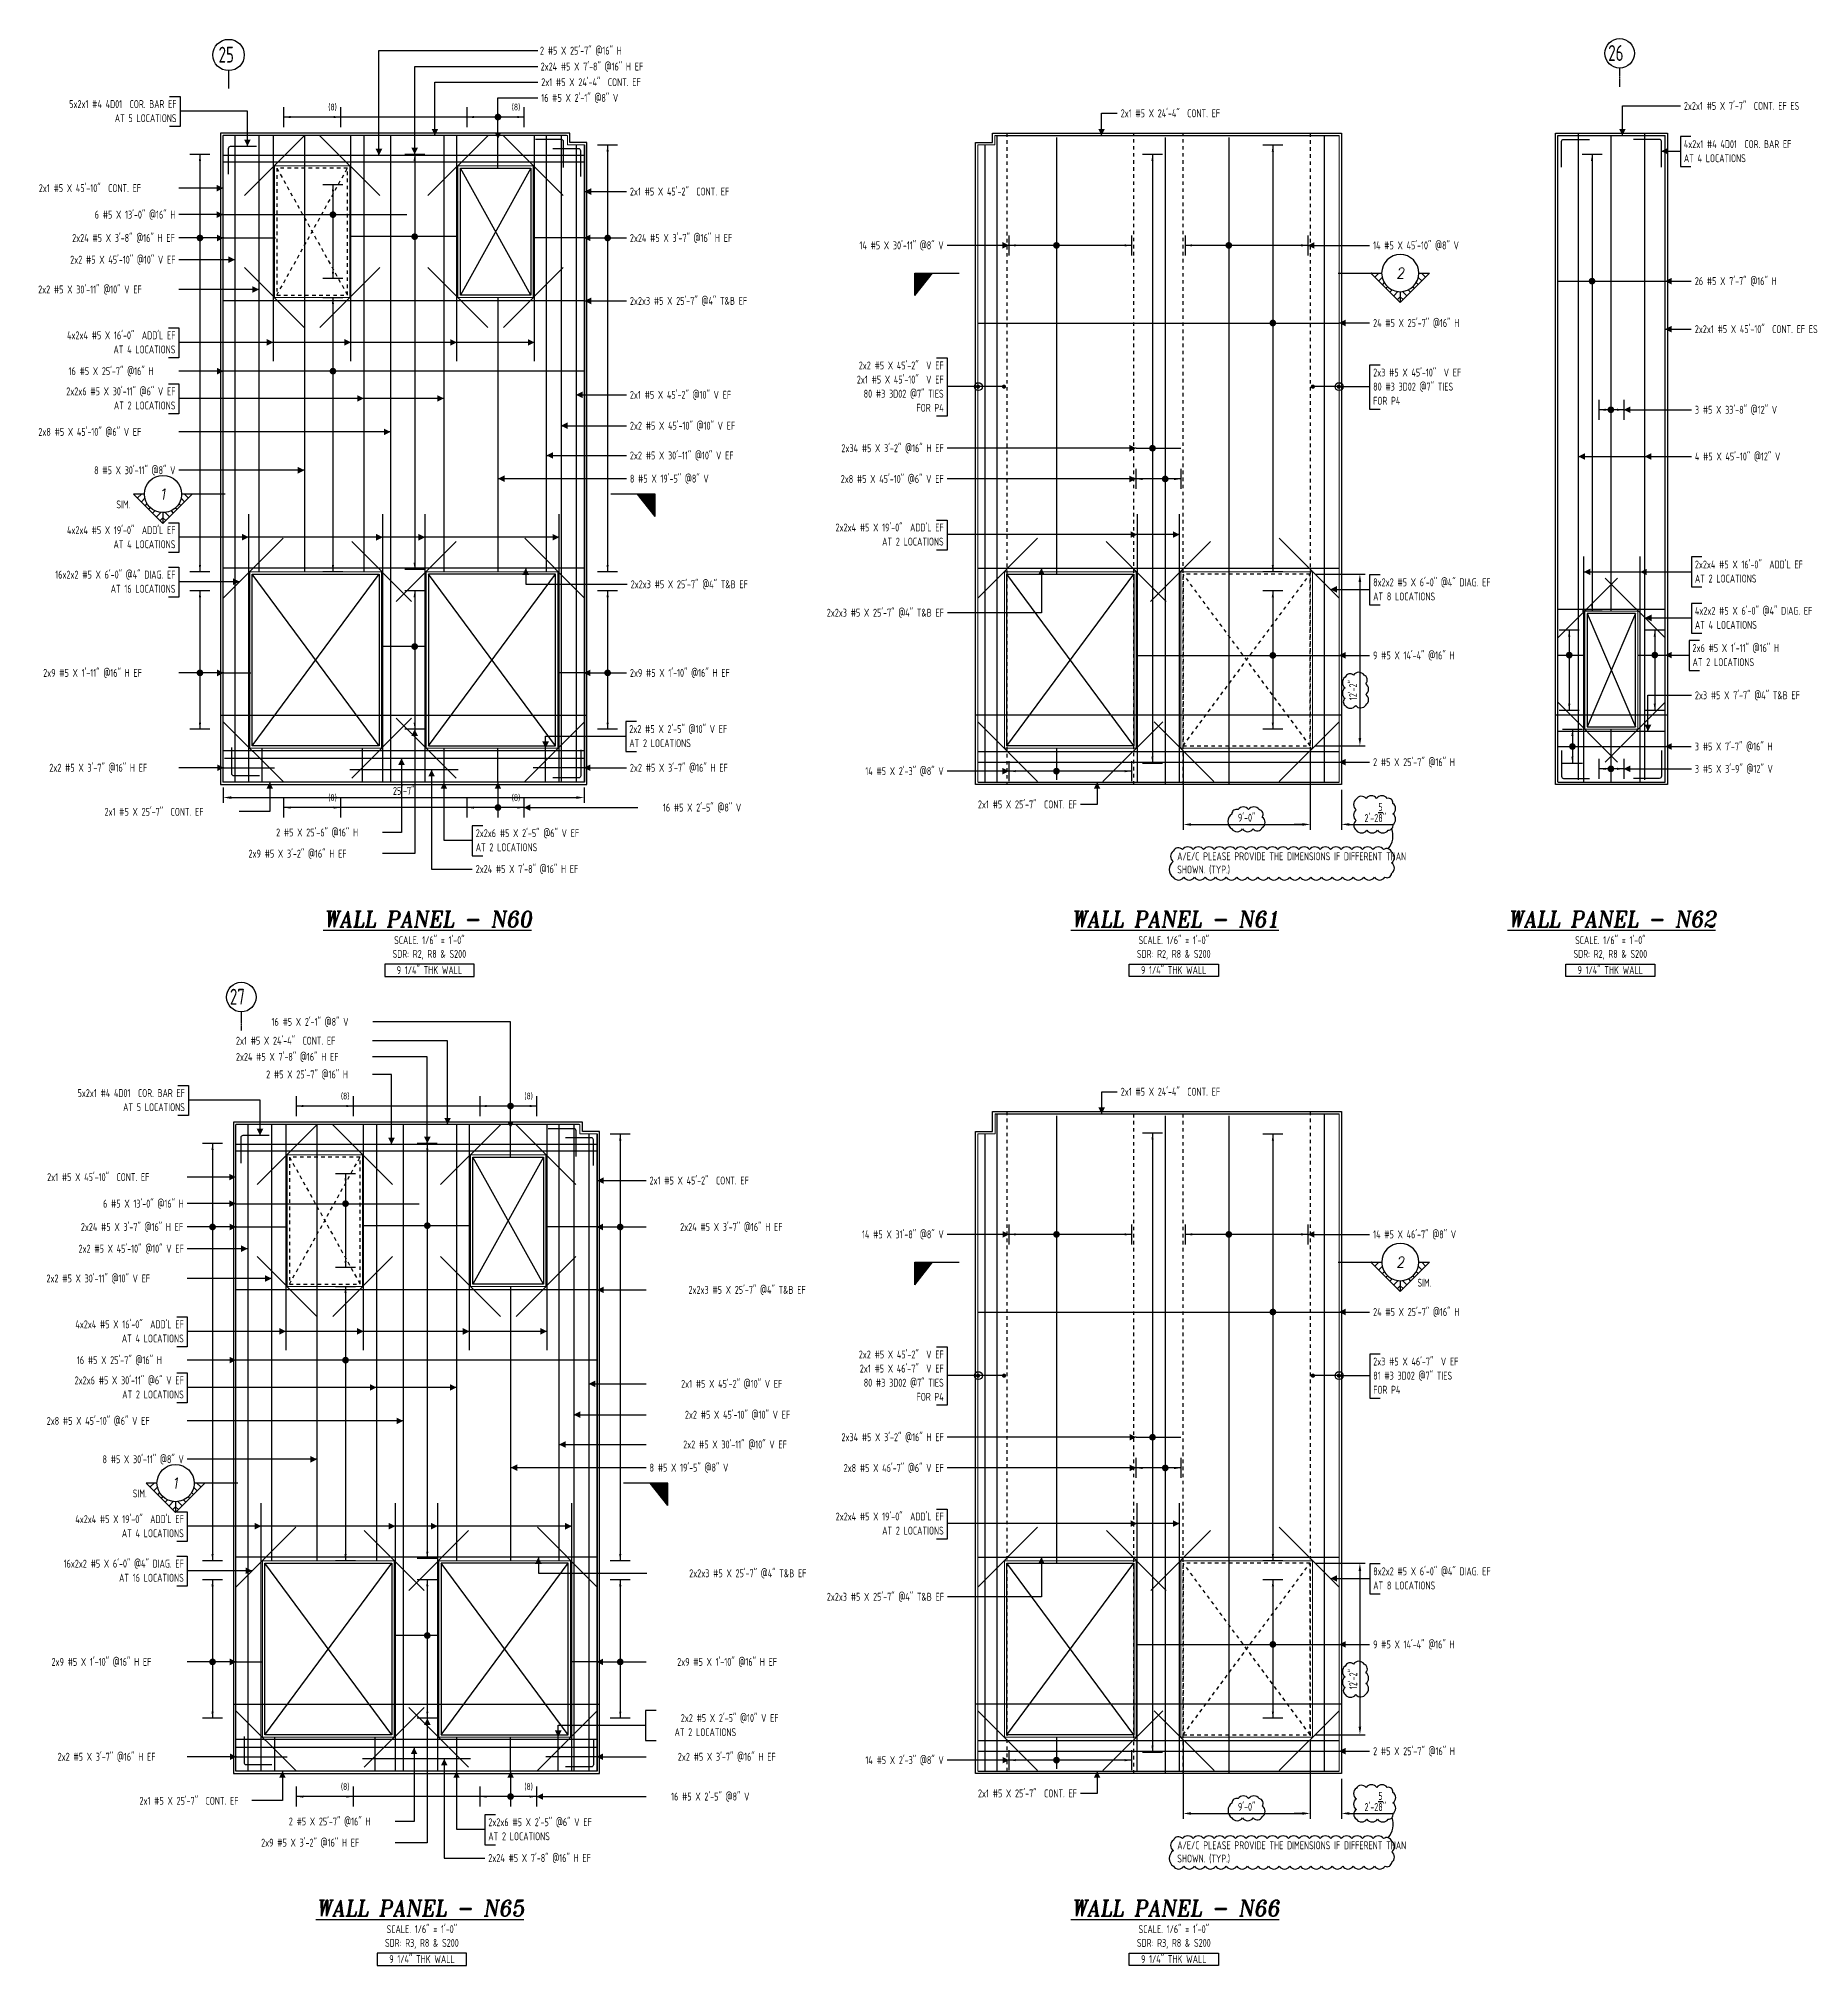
# Model space of a CAD drawing. Header units: inches. Extents: x -3675 to 33171, y -2273 to 1837.
# Drawn here: x 29381 to 30885, y -645 to 994 of the extents above; entities that cross this region are included whole.
import ezdxf
from ezdxf.enums import TextEntityAlignment as Align

# ---------------------------------------------------------------- set-up
doc = ezdxf.new("R2010")
doc.units = ezdxf.units.IN
doc.header["$MEASUREMENT"] = 0
doc.linetypes.add('HIDDEN', pattern=[6, 3, -3])
doc.linetypes.add('PHANTOM', pattern=[2.5, 1.25, -0.25, 0.25, -0.25, 0.25, -0.25])
doc.layers.get('0').update_dxf_attribs({"linetype": 'CONTINUOUS'})
doc.layers.get('Defpoints').update_dxf_attribs({"linetype": 'CONTINUOUS'})
for name, color, linetype in [('0-25', 7, 'CONTINUOUS'), ('0-25TEXT', 7, 'CONTINUOUS'), ('0-35', 3, 'CONTINUOUS'), ('0-35TEXT', 3, 'CONTINUOUS'), ('0-50', 10, 'CONTINUOUS'), ('3', 3, 'CONTINUOUS'), ('BAR-LBL', 2, 'CONTINUOUS'), ('DETAIL', 83, 'CONTINUOUS'), ('GRID', 8, 'PHANTOM'), ('Hatch', 253, 'CONTINUOUS'), ('hidden', 7, 'HIDDEN'), ('INTERMEDIATERANGELAY', 7, 'CONTINUOUS'), ('RANGELAY', 7, 'CONTINUOUS'), ('REBARS', 4, 'CONTINUOUS')]:
    doc.layers.add(name, color=color, linetype=linetype)
doc.layers.add('COVER', color=6, linetype='CONTINUOUS', lineweight=0, plot=False)
doc.styles.add('AR', font='ARCHQUIK.shx', dxfattribs={"width": 0.8})
doc.styles.add('ROMANT', font='romant')
doc.dimstyles.new('CADS_DIM_48', dxfattribs={"dimscale": 48, "dimtxt": 0.09375, "dimasz": 0.09375, "dimexe": 0.0625, "dimexo": 0.0625, "dimgap": 0.09375, "dimtad": 0, "dimtih": 1, "dimtoh": 1, "dimzin": 1, "dimdsep": 46, "dimlunit": 4, "dimtxsty": 'AR', "dimblk": 'CLOSED', "dimcen": 0.1875, "dimadec": 0, "dimazin": 0, "dimtfac": 1, "dimtofl": 0, "dimtmove": 0, "dimatfit": 1, "dimldrblk": 'DOTBLANK', "dimfxl": 1, "dimtzin": 0, "dimarcsym": 0})

msp = doc.modelspace()

# ---------------------------------------------------------------- texts
at = {"color": 7, "linetype": 'Continuous', "style": 'ROMANT', "oblique": 9, "width": 0.95}
for s, p in [('%%UWALL PANEL - N60', (29712.14745, 237.99386)), ('%%UWALL PANEL - N61', (30347.88472, 237.99386)), ('%%UWALL PANEL - N62', (30719.1268, 237.99386)), ('%%UWALL PANEL - N65', (29705.77924, -603.12668)), ('%%UWALL PANEL - N66', (30347.93052, -603.12668))]:
    msp.add_text(s, height=13.5, dxfattribs=at).set_placement(p, align=Align.CENTER)
at = {"layer": '0-25TEXT', "style": 'AR', "width": 0.8}
for p in [(29637.86385, 932.64621), (29793.85688, 932.64621), (29637.86385, 345.36206), (29793.85688, 345.36206), (29648.58844, 91.52567), (29804.58147, 91.52567), (29648.58844, -495.75848), (29804.58147, -495.75848)]:
    msp.add_text(' (8) ', height=5.669291, rotation=359.99999693, dxfattribs=at).set_placement(p, align=Align.RIGHT)
at = {"layer": '0-35TEXT', "style": 'AR', "width": 0.8}
for s, height, p in [('AT 5 LOCATIONS', 6.7498312, (29498.52275, 922.64028)), ('AT 4 LOCATIONS', 6.7498312, (29497.57783, 725.95624)), ('AT 2 LOCATIONS', 6.7498312, (29497.57783, 678.32216)), ('FOR P4', 6.749831, (30150.82642, 676.30779)), ('AT 4 LOCATIONS', 6.7498312, (29497.57783, 560.24878)), ('AT 2 LOCATIONS', 6.7498312, (30150.82642, 562.50282)), ('AT 16 LOCATIONS', 6.7498312, (29497.57783, 522.42181)), ('AT 5 LOCATIONS', 6.7498312, (29505.6092, 81.51974)), ('AT 4 LOCATIONS', 6.7498312, (29504.66429, -115.1643)), ('AT 2 LOCATIONS', 6.7498312, (29504.66429, -162.79838)), ('FOR P4', 6.749831, (30150.87222, -164.81275)), ('AT 4 LOCATIONS', 6.7498312, (29504.66429, -280.87176)), ('AT 2 LOCATIONS', 6.7498312, (30150.87222, -278.61772)), ('AT 16 LOCATIONS', 6.7498312, (29504.66429, -318.69873)), ('AT 2 LOCATIONS', 6.7498312, (29974.35275, -450.02859))]:
    msp.add_text(s, height=height, dxfattribs=at).set_placement(p, align=Align.RIGHT)
for s, height, p in [('AT 4 LOCATIONS', 6.7498312, (30780.28204, 888.57401)), ('FOR P4', 6.749831, (30516.07579, 682.30716)), ('SIM.', 6.749831, (29447.33525, 594.14204)), ('AT 2 LOCATIONS', 6.7498312, (30789.66319, 531.05507)), ('AT 8 LOCATIONS', 6.7498312, (30516.07579, 515.89564)), ('AT 4 LOCATIONS', 6.7498312, (30789.66319, 491.64642)), ('AT 2 LOCATIONS', 6.7498312, (30787.65395, 460.00172)), ('AT 2 LOCATIONS', 6.7498312, (29883.5537, 391.09195)), ('AT 2 LOCATIONS', 6.7498312, (29752.92087, 302.53297)), ('SIM.', 6.749831, (30553.68772, -67.77955)), ('FOR P4', 6.749831, (30516.12159, -158.81338)), ('SIM.', 6.749831, (29461.26477, -246.9785)), ('AT 8 LOCATIONS', 6.7498312, (30516.12159, -325.2249)), ('AT 2 LOCATIONS', 6.7498312, (29763.64546, -538.58758))]:
    msp.add_text(s, height=height, dxfattribs=at).set_placement(p)
for s, p in [('SCALE. 1/6" = 1\'-0"', (29713.51933, 223.54697)), ('SCALE. 1/6" = 1\'-0"', (30346.51284, 223.54697)), ('SCALE. 1/6" = 1\'-0"', (30717.75492, 223.54697)), ('SDR: R2, R8 & S200', (29713.51933, 211.87877)), ('SDR: R2, R8 & S200', (30346.51284, 211.87877)), ('SDR: R2, R8 & S200', (30717.75492, 211.87877)), ('9 1/4" THK WALL', (29713.59625, 198.09075)), ('9 1/4" THK WALL', (30346.43592, 198.09075)), ('9 1/4" THK WALL', (30717.678, 198.09075)), ('SDR: R3, R8 & S200', (29707.15112, -629.24177)), ('SCALE. 1/6" = 1\'-0"', (29707.15112, -617.57357)), ('SDR: R3, R8 & S200', (30346.55865, -629.24177)), ('SCALE. 1/6" = 1\'-0"', (30346.55865, -617.57357)), ('9 1/4" THK WALL', (29707.22804, -643.02979)), ('9 1/4" THK WALL', (30346.48173, -643.02979))]:
    msp.add_text(s, height=6.7498312, dxfattribs=at).set_placement(p, align=Align.CENTER)
at = {"layer": '0-50', "style": 'AR', "width": 0.8}
for s, p in [('25', (29534.30976, 973.26765)), ('26', (30715.9891, 974.67112)), ('27', (29543.9101, 172.07406))]:
    msp.add_text(s, height=13.5, dxfattribs=at).set_placement(p)
at = {"layer": 'BAR-LBL', "style": 'AR', "width": 0.8}
for s, p in [('2 #5 X 25\'-7" @16" H', (29807.55711, 980.06963)), ('2x24 #5 X 7\'-8" @16" H EF', (29808.11567, 966.51746)), ('2x1 #5 X 24\'-4"  CONT. EF', (29808.67424, 953.2386)), ('16 #5 X 2\'-1" @8" V', (29808.67424, 939.85842)), ('2x1 #5 X 24\'-4"  CONT. EF', (30301.35294, 926.77854)), ('2x2x1 #5 X 7\'-7"  CONT. EF ES', (30780.28204, 933.08391)), ('4x2x1 #4 4D01  COR. BAR EF', (30780.28204, 900.57275)), ('2x1 #5 X 45\'-10"  CONT. EF', (29381.39692, 863.13617)), ('2x1 #5 X 45\'-2"  CONT. EF', (29884.0545, 860.23246)), ('2x24 #5 X 3\'-7" @16" H EF', (29884.0545, 820.74539)), ('14 #5 X 45\'-10" @8" V', (30516.00006, 814.45897)), ('26 #5 X 7\'-7" @16" H', (30789.58746, 784.05871)), ('2x2 #5 X 30\'-11" @10" V EF', (29380.83836, 776.96335)), ('2x2x3 #5 X 25\'-7" @4" T&B EF', (29884.0545, 767.24858)), ('24 #5 X 25\'-7" @16" H', (30516.00006, 748.43942)), ('2x2x1 #5 X 45\'-10"  CONT. EF ES', (30789.58746, 743.23274)), ('16 #5 X 25\'-7" @16" H', (29406.7184, 707.4859)), ('2x3 #5 X 45\'-10"  V EF', (30516.07579, 706.30464)), ('2x1 #5 X 45\'-2" @10" V EF', (29884.0545, 687.3499)), ('80 #3 3D02 @7" TIES', (30516.07579, 694.3059)), ('3 #5 X 33\'-8" @12" V', (30789.66319, 674.63054)), ('2x8 #5 X 45\'-10" @6" V EF', (29381.02455, 655.82257)), ('2x2 #5 X 45\'-10" @10" V EF', (29884.0545, 661.08632)), ('2x2 #5 X 30\'-11" @10" V EF', (29884.0545, 635.78207)), ('4 #5 X 45\'-10" @12" V', (30789.66319, 634.90612)), ('8 #5 X 19\'-5" @8" V', (29884.0545, 616.0714)), ('2x2x4 #5 X 16\'-0"  ADD\'L EF', (30789.66319, 543.05381)), ('2x2x3 #5 X 25\'-7" @4" T&B EF', (29884.68413, 526.21828)), ('8x2x2 #5 X 6\'-0" @4" DIAG. EF', (30516.07579, 527.89438)), ('4x2x2 #5 X 6\'-0" @4" DIAG. EF', (30789.66319, 503.64516)), ('2x6 #5 X 1\'-11" @16" H', (30787.65395, 472.00046)), ('2x9 #5 X 1\'-11" @16" H EF', (29385.12201, 450.85323)), ('2x9 #5 X 1\'-10" @16" H EF', (29884.0545, 450.85323)), ('9 #5 X 14\'-4" @16" H', (30516.00006, 465.73398)), ('2x3 #5 X 7\'-7" @4" T&B EF', (30789.66319, 431.83183)), ('2x2 #5 X 2\'-5" @10" V EF', (29883.5537, 403.09069)), ('3 #5 X 7\'-7" @16" H', (30789.58746, 388.22105)), ('2x2 #5 X 3\'-7" @16" H EF', (29390.33525, 370.18864)), ('2x2 #5 X 3\'-7" @16" H EF', (29884.0545, 370.18864)), ('2 #5 X 25\'-7" @16" H', (30516.00006, 374.91183)), ('3 #5 X 3\'-9" @12" V', (30789.66319, 369.25263)), ('2x1 #5 X 25\'-7"  CONT. EF', (29437.28829, 332.69484)), ('2 #5 X 25\'-6" @16" H', (29583.20784, 315.122)), ('2x2x6 #5 X 2\'-5" @6" V EF', (29752.92087, 314.53171)), ('2x9 #5 X 3\'-2" @16" H EF', (29559.74823, 297.1211)), ('2x24 #5 X 7\'-8" @16" H EF', (29752.92087, 284.07603)), ('16 #5 X 2\'-1" @8" V', (29579.29751, 154.05778)), ('2x1 #5 X 24\'-4"  CONT. EF', (29549.04387, 138.06527)), ('2x24 #5 X 7\'-8" @16" H EF', (29549.04387, 124.31199)), ('2 #5 X 25\'-7" @16" H', (29574.73772, 109.38728)), ('2x1 #5 X 24\'-4"  CONT. EF', (30301.39875, 94.658)), ('2x1 #5 X 45\'-10"  CONT. EF', (29388.48338, 22.01563)), ('2x1 #5 X 45\'-2"  CONT. EF', (29900.74506, 19.11192)), ('14 #5 X 46\'-7" @8" V', (30516.04586, -26.66157)), ('2x2 #5 X 30\'-11" @10" V EF', (29387.92482, -64.15719)), ('24 #5 X 25\'-7" @16" H', (30516.04586, -92.68113)), ('16 #5 X 25\'-7" @16" H', (29413.80486, -133.63464)), ('2x3 #5 X 46\'-7"  V EF', (30516.12159, -134.8159)), ('81 #3 3D02 @7" TIES', (30516.12159, -146.81464)), ('2x8 #5 X 45\'-10" @6" V EF', (29388.11101, -185.29797)), ('8 #5 X 19\'-5" @8" V', (29900.74505, -225.04915)), ('8x2x2 #5 X 6\'-0" @4" DIAG. EF', (30516.12159, -313.22616)), ('9 #5 X 14\'-4" @16" H', (30516.04586, -375.38656)), ('2x9 #5 X 1\'-10" @16" H EF', (29392.20847, -390.26731)), ('2 #5 X 25\'-7" @16" H', (30516.04586, -466.20871)), ('2x2 #5 X 3\'-7" @16" H EF', (29397.42171, -470.9319)), ('2x1 #5 X 25\'-7"  CONT. EF', (29467.01442, -508.42571)), ('2 #5 X 25\'-7" @16" H', (29593.93243, -525.99854)), ('2x2x6 #5 X 2\'-5" @6" V EF', (29763.64546, -526.58884)), ('2x9 #5 X 3\'-2" @16" H EF', (29570.47282, -543.99945)), ('2x24 #5 X 7\'-8" @16" H EF', (29763.64546, -557.04451))]:
    msp.add_text(s, height=6.7492913, dxfattribs=at).set_placement(p)
for s, p in [('5x2x1 #4 4D01  COR. BAR EF', (29498.52275, 934.63902)), ('6 #5 X 13\'-0" @16" H', (29497.57783, 840.579)), ('2x24 #5 X 3\'-8" @16" H EF', (29497.0206, 820.74539)), ('14 #5 X 30\'-11" @8" V', (30150.82642, 814.45897)), ('2x2 #5 X 45\'-10" @10" V EF', (29497.57783, 802.26759)), ('4x2x4 #5 X 16\'-0"  ADD\'L EF', (29497.57783, 737.95498)), ('2x1 #5 X 45\'-10"  V EF', (30150.82642, 700.30527)), ('2x2 #5 X 45\'-2"  V EF', (30150.82642, 712.30401)), ('2x2x6 #5 X 30\'-11" @6" V EF', (29497.57783, 690.3209)), ('80 #3 3D02 @7" TIES', (30150.82642, 688.30653)), ('2x34 #5 X 3\'-2" @16" H EF', (30150.82642, 641.94048)), ('8 #5 X 30\'-11" @8" V', (29497.57783, 623.19441)), ('2x8 #5 X 45\'-10" @6" V EF', (30150.82642, 615.78861)), ('4x2x4 #5 X 19\'-0"  ADD\'L EF', (29497.57783, 572.24752)), ('2x2x4 #5 X 19\'-0"  ADD\'L EF', (30150.82642, 574.50156)), ('16x2x2 #5 X 6\'-0" @4" DIAG. EF', (29497.57783, 534.42055)), ('2x2x3 #5 X 25\'-7" @4" T&B EF', (30151.05418, 502.05917)), ('14 #5 X 2\'-3" @8" V', (30150.82642, 367.29994)), ('16 #5 X 2\'-5" @8" V', (29978.68118, 336.31813)), ('2x1 #5 X 25\'-7"  CONT. EF', (30264.11855, 339.03371)), ('5x2x1 #4 4D01  COR. BAR EF', (29505.6092, 93.51848)), ('6 #5 X 13\'-0" @16" H', (29504.66429, -0.54154)), ('2x24 #5 X 3\'-7" @16" H EF', (29504.10706, -20.37516)), ('2x24 #5 X 3\'-7" @16" H EF', (30013.76078, -20.37516)), ('2x2 #5 X 45\'-10" @10" V EF', (29504.66429, -38.85295)), ('14 #5 X 31\'-8" @8" V', (30150.87222, -26.66157)), ('2x2x3 #5 X 25\'-7" @4" T&B EF', (30033.49663, -73.87196)), ('4x2x4 #5 X 16\'-0"  ADD\'L EF', (29504.66429, -103.16556)), ('2x2 #5 X 45\'-2"  V EF', (30150.87222, -128.81653)), ('2x2x6 #5 X 30\'-11" @6" V EF', (29504.66429, -150.79964)), ('2x1 #5 X 45\'-2" @10" V EF', (30013.57459, -153.77064)), ('2x1 #5 X 46\'-7"  V EF', (30150.87222, -140.81527)), ('80 #3 3D02 @7" TIES', (30150.87222, -152.81401)), ('2x2 #5 X 45\'-10" @10" V EF', (30020.27733, -180.03422)), ('2x34 #5 X 3\'-2" @16" H EF', (30150.87222, -199.18006)), ('8 #5 X 30\'-11" @8" V', (29504.66429, -217.92613)), ('2x2 #5 X 30\'-11" @10" V EF', (30017.48452, -205.33847)), ('2x8 #5 X 46\'-7" @6" V EF', (30150.87222, -225.33193)), ('4x2x4 #5 X 19\'-0"  ADD\'L EF', (29504.66429, -268.87302)), ('2x2x4 #5 X 19\'-0"  ADD\'L EF', (30150.87222, -266.61898)), ('16x2x2 #5 X 6\'-0" @4" DIAG. EF', (29504.66429, -306.69999)), ('2x2x3 #5 X 25\'-7" @4" T&B EF', (30034.12626, -314.90227)), ('2x2x3 #5 X 25\'-7" @4" T&B EF', (30151.09998, -334.86884)), ('2x9 #5 X 1\'-10" @16" H EF', (30009.10609, -390.26731)), ('2x2 #5 X 2\'-5" @10" V EF', (30010.46717, -438.02985)), ('2x2 #5 X 3\'-7" @16" H EF', (30007.98896, -470.9319)), ('14 #5 X 2\'-3" @8" V', (30150.87222, -473.8206)), ('16 #5 X 2\'-5" @8" V', (29985.64648, -504.80241)), ('2x1 #5 X 25\'-7"  CONT. EF', (30264.16435, -502.08683))]:
    msp.add_text(s, height=6.7492913, dxfattribs=at).set_placement(p, align=Align.RIGHT)
at = {"layer": 'DETAIL', "char_height": 6.7498312, "width": 190.9524352, "attachment_point": 1, "style": 'AR'}
for insert in [(30349.44121, 301.6281), (30349.48701, -539.49244)]:
    msp.add_mtext('A/E/C PLEASE PROVIDE THE DIMENSIONS IF DIFFERENT THAN SHOWN. (TYP.)', dxfattribs=dict(at, insert=insert))

# ---------------------------------------------------------------- blocks, each defined once
blk = doc.blocks.new('leadrblk')
blk.add_lwpolyline([(0, 0, 0, 1, 0), (1, 0, 1, 1, 0)], format="xyseb")
blk = doc.blocks.new('SECTARO')
at = {"linetype": 'Continuous'}
blk.add_line((33.3, 17), (20.1, 0), dxfattribs=at)
for p, q in [((33.3, 17), (33.3, 0)), ((33.3, 0), (0, 0))]:
    blk.add_line(p, q)
for points in [[(33.3, 0), (33.3, 17), (33.3, 0), (20.1, 0)], [(33.3, 17), (20.1, 0), (33.3, 0), (33.3, 17)]]:
    blk.add_solid(points, dxfattribs=at)
blk = doc.blocks.new('*X3')
at = {"color": 0, "linetype": 'Continuous'}
for p, q in [((-1.108, 0.278), (-1.075, 0.312)), ((-1.081, 0.217), (-1.031, 0.267)), ((-1.013, 0.197), (-0.986, 0.223)), ((-0.96, 0.161), (-0.942, 0.179)), ((-0.92, 0.112), (-0.898, 0.135)), ((-0.895, 0.05), (-0.854, 0.091)), ((-0.856, 0), (-0.81, 0.046)), ((-0.768, 0), (-0.765, 0.002))]:
    blk.add_line(p, q, dxfattribs=at)
blk = doc.blocks.new('*X2')
at = {"color": 0, "linetype": 'Continuous'}
for p, q in [((-1.108, 0.278), (-1.075, 0.312)), ((-0.96, 0.161), (-0.942, 0.179)), ((-0.856, 0), (-0.81, 0.046))]:
    blk.add_line(p, q, dxfattribs=at)
blk = doc.blocks.new('SECTNU')
at = {"linetype": 'Continuous'}
blk.add_line((-24.7, 0), (-32.8, 0), dxfattribs=at)
blk.add_line((0, 0), (-24.7, 0))
at = {"layer": '3'}
for p, q in [((-68.9, 0), (-46.8, 22.1)), ((-60.8, 0), (-68.9, 0))]:
    blk.add_line(p, q, dxfattribs=at)
at = {"layer": '3', "linetype": 'Continuous'}
blk.add_line((-46.8, 14), (-46.8, 22.1), dxfattribs=at)
at = {"layer": '3'}
for points in [[(-46.8, 22.1), (-24.7, 0), (-32.8, 0, 1)], [(-32.8, 0, 0.414214), (-46.8, 14)]]:
    blk.add_lwpolyline(points, format="xyb", dxfattribs=at)
for start, end in [(90, 180), (180, 0)]:
    blk.add_arc((-46.8, 0), 14, start, end, dxfattribs=at)
at = {"linetype": 'Continuous', "xscale": -64, "yscale": 64, "zscale": 64, "rotation": 359.9999999999999}
blk.add_blockref('*X3', (-117.7, 0), dxfattribs=at)
at = {"linetype": 'Continuous', "xscale": 64, "yscale": 64, "zscale": 64}
for name in ['*X3', '*X2']:
    blk.add_blockref(name, (24.1, 0), dxfattribs=at)
at = {"linetype": 'Continuous', "style": 'ROMANT', "oblique": 9, "width": 0.9}
blk.add_attdef('NO', text='', height=8, dxfattribs=at).set_placement((-46.8, 0), align=Align.MIDDLE)
blk = doc.blocks.new('*D1750')
at = {"layer": 'COVER', "color": 0, "lineweight": -2, "transparency": 16777216}
for p, q in [((29538.2, 356.8), (29538.2, 343.7)), ((29545, 348.2), (29838.5, 348.2)), ((29845.2, 356.8), (29845.2, 343.7))]:
    blk.add_line(p, q, dxfattribs=at)
at = {"layer": 'COVER', "color": 0, "transparency": 16777216}
for points in [[(29545, 349.3), (29545, 347.1), (29538.2, 348.2)], [(29838.5, 349.3), (29838.5, 347.1), (29845.2, 348.2)]]:
    blk.add_solid(points, dxfattribs=at)
at = {"layer": 'Defpoints', "color": 0, "transparency": 16777216}
for p in [(29538.2, 361.3), (29845.2, 361.3), (29845.2, 348.2)]:
    blk.add_point(p, dxfattribs=at)
at = {"layer": 'COVER', "color": 0, "transparency": 16777216, "insert": (29691.7, 353.9), "char_height": 6.75, "attachment_point": 5, "style": 'AR'}
blk.add_mtext('25\'-7"', dxfattribs=at)
blk = doc.blocks.new('_DotBlank')
at = {"layer": '0-35', "color": 0, "lineweight": -2}
blk.add_line((-0.5, 0), (-1, 0), dxfattribs=at)
blk.add_circle((0, 0), 0.5, dxfattribs=at)
blk = doc.blocks.new('*D1754')
at = {"layer": 'Defpoints', "color": 0, "transparency": 16777216}
for p in [(30354.5, 392.3), (30462.5, 392.3), (30462.5, 325.3)]:
    blk.add_point(p, dxfattribs=at)
at = {"layer": 'DETAIL', "color": 0, "lineweight": -2, "transparency": 16777216}
for p, q in [((30354.5, 387.8), (30354.5, 320.8)), ((30462.5, 387.8), (30462.5, 320.8)), ((30361.2, 325.3), (30455.7, 325.3))]:
    blk.add_line(p, q, dxfattribs=at)
at = {"layer": 'DETAIL', "color": 0, "transparency": 16777216}
for points in [[(30361.2, 326.4), (30361.2, 324.2), (30354.5, 325.3)], [(30455.7, 326.4), (30455.7, 324.2), (30462.5, 325.3)]]:
    blk.add_solid(points, dxfattribs=at)
at = {"layer": 'DETAIL', "color": 0, "transparency": 16777216, "insert": (30408.5, 331.1), "char_height": 6.75, "attachment_point": 5, "style": 'AR'}
blk.add_mtext('9\'-0"', dxfattribs=at)
blk = doc.blocks.new('*D1755')
at = {"layer": 'Defpoints', "color": 0, "transparency": 16777216}
for p in [(30462.5, 359.3), (30489.1, 359.3), (30489.1, 325.4)]:
    blk.add_point(p, dxfattribs=at)
at = {"layer": 'DETAIL', "color": 0, "lineweight": -2, "transparency": 16777216}
for p, q in [((30462.5, 354.8), (30462.5, 320.9)), ((30489.1, 354.8), (30489.1, 320.9)), ((30455.7, 325.4), (30449, 325.4)), ((30495.8, 325.4), (30533.1, 325.4))]:
    blk.add_line(p, q, dxfattribs=at)
at = {"layer": 'DETAIL', "color": 0, "transparency": 16777216}
for points in [[(30455.7, 326.5), (30455.7, 324.2), (30462.5, 325.4)], [(30495.8, 326.5), (30495.8, 324.2), (30489.1, 325.4)]]:
    blk.add_solid(points, dxfattribs=at)
at = {"layer": 'DETAIL', "color": 0, "transparency": 16777216, "insert": (30517.9, 335.5), "char_height": 6.75, "attachment_point": 5, "style": 'AR'}
blk.add_mtext('2\'-2{\\H1.000000x;\\S5/8;}"', dxfattribs=at)
blk = doc.blocks.new('*D1756')
at = {"layer": 'Defpoints', "color": 0, "transparency": 16777216}
for p in [(30462.5, 538.3), (30462.5, 392.3), (30504.8, 392.3)]:
    blk.add_point(p, dxfattribs=at)
at = {"layer": 'DETAIL', "color": 0, "lineweight": -2, "transparency": 16777216}
for p, q in [((30467, 538.3), (30509.3, 538.3)), ((30504.8, 531.5), (30504.8, 399)), ((30467, 392.3), (30509.3, 392.3))]:
    blk.add_line(p, q, dxfattribs=at)
at = {"layer": 'DETAIL', "color": 0, "transparency": 16777216}
for points in [[(30503.6, 531.5), (30505.9, 531.5), (30504.8, 538.3)], [(30503.6, 399), (30505.9, 399), (30504.8, 392.3)]]:
    blk.add_solid(points, dxfattribs=at)
at = {"layer": 'DETAIL', "color": 0, "transparency": 16777216, "insert": (30499, 439.6), "char_height": 6.75, "attachment_point": 5, "rotation": 90, "style": 'AR'}
blk.add_mtext('12\'-2"', dxfattribs=at)
blk = doc.blocks.new('*D1760')
at = {"layer": 'Defpoints', "color": 0, "transparency": 16777216}
for p in [(30354.5, -448.8), (30462.5, -448.8), (30462.5, -515.8)]:
    blk.add_point(p, dxfattribs=at)
at = {"layer": 'DETAIL', "color": 0, "lineweight": -2, "transparency": 16777216}
for p, q in [((30354.5, -453.3), (30354.5, -520.3)), ((30462.5, -453.3), (30462.5, -520.3)), ((30361.2, -515.8), (30455.7, -515.8))]:
    blk.add_line(p, q, dxfattribs=at)
at = {"layer": 'DETAIL', "color": 0, "transparency": 16777216}
for points in [[(30361.2, -514.7), (30361.2, -516.9), (30354.5, -515.8)], [(30455.7, -514.7), (30455.7, -516.9), (30462.5, -515.8)]]:
    blk.add_solid(points, dxfattribs=at)
at = {"layer": 'DETAIL', "color": 0, "transparency": 16777216, "insert": (30408.5, -510.1), "char_height": 6.75, "attachment_point": 5, "style": 'AR'}
blk.add_mtext('9\'-0"', dxfattribs=at)
blk = doc.blocks.new('*D1761')
at = {"layer": 'Defpoints', "color": 0, "transparency": 16777216}
for p in [(30462.5, -481.8), (30489.1, -481.8), (30489.1, -515.8)]:
    blk.add_point(p, dxfattribs=at)
at = {"layer": 'DETAIL', "color": 0, "lineweight": -2, "transparency": 16777216}
for p, q in [((30462.5, -486.3), (30462.5, -520.3)), ((30489.1, -486.3), (30489.1, -520.3)), ((30455.7, -515.8), (30449, -515.8)), ((30495.9, -515.8), (30533.2, -515.8))]:
    blk.add_line(p, q, dxfattribs=at)
at = {"layer": 'DETAIL', "color": 0, "transparency": 16777216}
for points in [[(30455.7, -514.6), (30455.7, -516.9), (30462.5, -515.8)], [(30495.9, -514.6), (30495.9, -516.9), (30489.1, -515.8)]]:
    blk.add_solid(points, dxfattribs=at)
at = {"layer": 'DETAIL', "color": 0, "transparency": 16777216, "insert": (30517.9, -505.6), "char_height": 6.75, "attachment_point": 5, "style": 'AR'}
blk.add_mtext('2\'-2{\\H1.000000x;\\S5/8;}"', dxfattribs=at)
blk = doc.blocks.new('*D1762')
at = {"layer": 'Defpoints', "color": 0, "transparency": 16777216}
for p in [(30462.5, -302.8), (30462.5, -448.8), (30504.8, -448.8)]:
    blk.add_point(p, dxfattribs=at)
at = {"layer": 'DETAIL', "color": 0, "lineweight": -2, "transparency": 16777216}
for p, q in [((30467, -302.8), (30509.3, -302.8)), ((30504.8, -309.6), (30504.8, -442.1)), ((30467, -448.8), (30509.3, -448.8))]:
    blk.add_line(p, q, dxfattribs=at)
at = {"layer": 'DETAIL', "color": 0, "transparency": 16777216}
for points in [[(30503.7, -309.6), (30505.9, -309.6), (30504.8, -302.8)], [(30503.7, -442.1), (30505.9, -442.1), (30504.8, -448.8)]]:
    blk.add_solid(points, dxfattribs=at)
at = {"layer": 'DETAIL', "color": 0, "transparency": 16777216, "insert": (30499.1, -401.5), "char_height": 6.75, "attachment_point": 5, "rotation": 90, "style": 'AR'}
blk.add_mtext('12\'-2"', dxfattribs=at)
blk = doc.blocks.new('*U2884', base_point=(30393, 77.5))
at = {"layer": 'REBARS', "color": 0}
blk.add_lwpolyline([(30393.3, 77.5), (30393.3, -481.5)], dxfattribs=at)
blk = doc.blocks.new('rendmark')
at = {"color": 4}
blk.add_line((0, -3), (0, 3), dxfattribs=at)
blk = doc.blocks.new('rarrow')
at = {"color": 7}
blk.add_solid([(2, -0.33), (2, 0.33), (0, 0)], dxfattribs=at)
blk = doc.blocks.new('*U3250', base_point=(30460.5, -23.3))
at = {"layer": 'RANGELAY'}
blk.add_line((30460.5, -23.3), (30356.5, -23.3), dxfattribs=at)
at = {"layer": 'RANGELAY', "xscale": 2.834645669291339, "yscale": 2.834645669291339}
for name, p, rotation in [('rendmark', (30356.5, -23.3), 359.9999969295309), ('rendmark', (30460.5, -23.3), 179.9999999999999), ('rarrow', (30356.5, -23.3), 359.9999969295309), ('rarrow', (30460.5, -23.3), 179.9999999999999)]:
    blk.add_blockref(name, p, dxfattribs=dict(at, rotation=rotation))
blk = doc.blocks.new('VPM7D6050')
at = {"const_width": 1}
blk.add_lwpolyline([(-0.5, 0, 1), (0.5, 0, 1)], format="xyb", close=True, dxfattribs=at)
blk = doc.blocks.new('*U2875', base_point=(30315, -372.3))
at = {"layer": 'REBARS', "color": 0}
blk.add_lwpolyline([(30315, -372), (30487, -372)], dxfattribs=at)
blk = doc.blocks.new('*U3249', base_point=(30430.8, -316.8))
at = {"layer": 'RANGELAY'}
blk.add_line((30430.8, -316.8), (30430.8, -434.8), dxfattribs=at)
at = {"layer": 'RANGELAY', "xscale": 2.834645669291339, "yscale": 2.834645669291339}
for name, p, rotation in [('rendmark', (30430.8, -316.8), 269.9999999999999), ('rarrow', (30430.8, -316.8), 269.9999999999999), ('rendmark', (30430.8, -434.8), 89.999996929531), ('rarrow', (30430.8, -434.8), 89.999996929531)]:
    blk.add_blockref(name, p, dxfattribs=dict(at, rotation=rotation))
blk = doc.blocks.new('VPM7D6160')
at = {"const_width": 1}
blk.add_lwpolyline([(-0.5, 0, 1), (0.5, 0, 1)], format="xyb", close=True, dxfattribs=at)
blk = doc.blocks.new('*U2583', base_point=(30179.9, -463.1))
at = {"layer": 'REBARS', "color": 0}
blk.add_lwpolyline([(30179.9, -462.8), (30486.9, -462.8)], dxfattribs=at)
blk = doc.blocks.new('*U2582', base_point=(30179.9, -89.6))
at = {"layer": 'REBARS', "color": 0}
blk.add_lwpolyline([(30179.9, -89.3), (30486.9, -89.3)], dxfattribs=at)
blk = doc.blocks.new('*U3248', base_point=(30430.8, 62.2))
at = {"layer": 'RANGELAY'}
blk.add_line((30430.8, 62.2), (30430.8, -300.8), dxfattribs=at)
at = {"layer": 'RANGELAY', "xscale": 2.834645669291339, "yscale": 2.834645669291339}
for name, p, rotation in [('rendmark', (30430.8, 62.2), 269.9999999999999), ('rarrow', (30430.8, 62.2), 269.9999999999999), ('rendmark', (30430.8, -300.8), 89.999996929531), ('rarrow', (30430.8, -300.8), 89.999996929531)]:
    blk.add_blockref(name, p, dxfattribs=dict(at, rotation=rotation))
blk = doc.blocks.new('VPM7D6310')
at = {"const_width": 1}
blk.add_lwpolyline([(-0.5, 0, 1), (0.5, 0, 1)], format="xyb", close=True, dxfattribs=at)
blk = doc.blocks.new('*U3247', base_point=(30328.4, 63.2))
at = {"layer": 'RANGELAY'}
blk.add_line((30328.4, 63.2), (30328.4, -463.8), dxfattribs=at)
at = {"layer": 'RANGELAY', "xscale": 2.834645669291339, "yscale": 2.834645669291339}
for name, p, rotation in [('rendmark', (30328.4, 63.2), 269.9999999999999), ('rarrow', (30328.4, 63.2), 269.9999999999999), ('rarrow', (30328.4, -463.8), 89.999996929531), ('rendmark', (30328.4, -463.8), 89.999996929531)]:
    blk.add_blockref(name, p, dxfattribs=dict(at, rotation=rotation))
blk = doc.blocks.new('VPM7D63A0')
at = {"const_width": 1}
blk.add_lwpolyline([(-0.5, 0, 1), (0.5, 0, 1)], format="xyb", close=True, dxfattribs=at)
blk = doc.blocks.new('*U2817', base_point=(30314.5, -196.1))
at = {"layer": 'REBARS', "color": 0}
blk.add_lwpolyline([(30314.5, -195.8), (30352.5, -195.8)], dxfattribs=at)
blk = doc.blocks.new('*U2883', base_point=(30339, 77.5))
at = {"layer": 'REBARS', "color": 0}
blk.add_lwpolyline([(30339.3, 77.5), (30339.3, -481.5)], dxfattribs=at)
blk = doc.blocks.new('*U3246', base_point=(30352.5, -222))
at = {"layer": 'RANGELAY'}
blk.add_line((30352.5, -222), (30314.5, -222), dxfattribs=at)
at = {"layer": 'RANGELAY', "xscale": 2.834645669291339, "yscale": 2.834645669291339}
for name, p, rotation in [('rendmark', (30314.5, -222), 359.9999969295309), ('rarrow', (30314.5, -222), 359.9999969295309), ('rarrow', (30352.5, -222), 179.9999999999999), ('rendmark', (30352.5, -222), 179.9999999999999)]:
    blk.add_blockref(name, p, dxfattribs=dict(at, rotation=rotation))
blk = doc.blocks.new('VPM7D64E0')
at = {"const_width": 1}
blk.add_lwpolyline([(-0.5, 0, 1), (0.5, 0, 1)], format="xyb", close=True, dxfattribs=at)
blk = doc.blocks.new('*U1904', base_point=(30246.5, 77.5))
at = {"layer": 'REBARS', "color": 0}
blk.add_lwpolyline([(30246.8, 77.5), (30246.8, -302.5)], dxfattribs=at)
blk = doc.blocks.new('*U3245', base_point=(30310.5, -23.3))
at = {"layer": 'RANGELAY'}
blk.add_line((30310.5, -23.3), (30206.5, -23.3), dxfattribs=at)
at = {"layer": 'RANGELAY', "xscale": 2.834645669291339, "yscale": 2.834645669291339}
for name, p, rotation in [('rendmark', (30206.5, -23.3), 359.9999969295309), ('rendmark', (30310.5, -23.3), 179.9999999999999), ('rarrow', (30206.5, -23.3), 359.9999969295309), ('rarrow', (30310.5, -23.3), 179.9999999999999)]:
    blk.add_blockref(name, p, dxfattribs=dict(at, rotation=rotation))
blk = doc.blocks.new('VPM7D6630')
at = {"const_width": 1}
blk.add_lwpolyline([(-0.5, 0, 1), (0.5, 0, 1)], format="xyb", close=True, dxfattribs=at)
blk = doc.blocks.new('*U3244', base_point=(30487.1, -143.4))
at = {"layer": 'REBARS', "color": 0, "const_width": 1.8}
for points in [[(30464.8, -142.5, 1), (30464.8, -144.3, 1), (30464.8, -142.5)], [(30486.9, -144.3, 1), (30486.9, -142.5, 1), (30486.9, -144.3)]]:
    blk.add_lwpolyline(points, format="xyb", dxfattribs=at)
at = {"layer": 'REBARS', "color": 0}
blk.add_lwpolyline([(30486.9, -143.4), (30464.8, -143.4)], dxfattribs=at)
blk = doc.blocks.new('*U2882', base_point=(30475, -479.8))
at = {"layer": 'REBARS', "color": 0}
blk.add_lwpolyline([(30474.7, -479.8), (30474.7, 79.2)], dxfattribs=at)
blk = doc.blocks.new('*U1905', base_point=(30196.6, -479.8))
at = {"layer": 'REBARS', "color": 0}
blk.add_lwpolyline([(30196.3, -479.8), (30196.3, 79.2)], dxfattribs=at)
blk = doc.blocks.new('*U2516', base_point=(30186.5, -479.8))
at = {"layer": 'REBARS', "color": 0}
blk.add_lwpolyline([(30186.2, -479.8), (30186.2, 62.2)], dxfattribs=at)
blk = doc.blocks.new('*U3243', base_point=(30202.4, -143.4))
at = {"layer": 'REBARS', "color": 0, "const_width": 1.8}
for points in [[(30180.1, -142.5, 1), (30180.1, -144.3, 1), (30180.1, -142.5)], [(30202.2, -144.3, 1), (30202.2, -142.5, 1), (30202.2, -144.3)]]:
    blk.add_lwpolyline(points, format="xyb", dxfattribs=at)
at = {"layer": 'REBARS', "color": 0}
blk.add_lwpolyline([(30202.2, -143.4), (30180.1, -143.4)], dxfattribs=at)
blk = doc.blocks.new('*U2660', base_point=(30195.1, 78.8))
at = {"layer": 'REBARS', "color": 0}
blk.add_lwpolyline([(30195.1, 79.2), (30487.1, 79.2)], dxfattribs=at)
blk = doc.blocks.new('*U2581', base_point=(30180.1, -479.5))
at = {"layer": 'REBARS', "color": 0}
blk.add_lwpolyline([(30180.1, -479.8), (30487.1, -479.8)], dxfattribs=at)
blk = doc.blocks.new('*U2241', base_point=(30326.7, -326))
at = {"layer": 'REBARS', "color": 0}
blk.add_lwpolyline([(30326.9, -326.2), (30377.8, -275.3)], dxfattribs=at)
blk = doc.blocks.new('*U2242', base_point=(30179.7, -428.7))
at = {"layer": 'REBARS', "color": 0}
blk.add_lwpolyline([(30179.9, -428.5), (30230.8, -479.4)], dxfattribs=at)
blk = doc.blocks.new('*U2243', base_point=(30179.7, -323))
at = {"layer": 'REBARS', "color": 0}
blk.add_lwpolyline([(30179.9, -323.2), (30230.8, -272.3)], dxfattribs=at)
blk = doc.blocks.new('*U2244', base_point=(30340.3, -326))
at = {"layer": 'REBARS', "color": 0}
blk.add_lwpolyline([(30340.1, -326.2), (30289.2, -275.3)], dxfattribs=at)
blk = doc.blocks.new('*U2245', base_point=(30487.3, -428.7))
at = {"layer": 'REBARS', "color": 0}
blk.add_lwpolyline([(30487.1, -428.5), (30436.2, -479.4)], dxfattribs=at)
blk = doc.blocks.new('*U2246', base_point=(30487.3, -323))
at = {"layer": 'REBARS', "color": 0}
blk.add_lwpolyline([(30487.1, -323.2), (30436.2, -272.3)], dxfattribs=at)
blk = doc.blocks.new('*U2247', base_point=(30329.7, -428.7))
at = {"layer": 'REBARS', "color": 0}
blk.add_lwpolyline([(30329.9, -428.5), (30380.8, -479.4)], dxfattribs=at)
blk = doc.blocks.new('*U2248', base_point=(30337.3, -428.7))
at = {"layer": 'REBARS', "color": 0}
blk.add_lwpolyline([(30337.1, -428.5), (30286.2, -479.4)], dxfattribs=at)
blk = doc.blocks.new('*U2832', base_point=(30246.5, -450.8))
at = {"layer": 'REBARS', "color": 0}
blk.add_lwpolyline([(30246.8, -450.8), (30246.8, -477.8)], dxfattribs=at)
blk = doc.blocks.new('*U1906', base_point=(30310.5, -470.4))
at = {"layer": 'RANGELAY'}
blk.add_line((30310.5, -470.4), (30206.5, -470.4), dxfattribs=at)
at = {"layer": 'RANGELAY', "xscale": 2.834645669291339, "yscale": 2.834645669291339}
for name, p, rotation in [('rendmark', (30206.5, -470.4), 359.9999969295309), ('rarrow', (30206.5, -470.4), 359.9999969295309), ('rarrow', (30310.5, -470.4), 179.9999999999999), ('rendmark', (30310.5, -470.4), 179.9999999999999)]:
    blk.add_blockref(name, p, dxfattribs=dict(at, rotation=rotation))
blk = doc.blocks.new('VPM7D6E40')
at = {"const_width": 1}
blk.add_lwpolyline([(-0.5, 0, 1), (0.5, 0, 1)], format="xyb", close=True, dxfattribs=at)
blk = doc.blocks.new('*U2579', base_point=(30179.9, -453.5))
at = {"layer": 'REBARS', "color": 0}
blk.add_lwpolyline([(30179.9, -453.8), (30486.9, -453.8)], dxfattribs=at)
blk = doc.blocks.new('*U2580', base_point=(30179.9, -298.2))
at = {"layer": 'REBARS', "color": 0}
blk.add_lwpolyline([(30179.9, -297.9), (30486.9, -297.9)], dxfattribs=at)
blk = doc.blocks.new('*U2688', base_point=(30315.2, -479.8))
at = {"layer": 'REBARS', "color": 0}
blk.add_lwpolyline([(30315.5, -479.8), (30315.5, -251.8)], dxfattribs=at)
blk = doc.blocks.new('*U2689', base_point=(30351.8, -479.8))
at = {"layer": 'REBARS', "color": 0}
blk.add_lwpolyline([(30351.5, -479.8), (30351.5, -251.8)], dxfattribs=at)
blk = doc.blocks.new('*U2087', base_point=(29549, 2.5))
at = {"layer": 'REBARS', "color": 0}
blk.add_lwpolyline([(29549, 2.8), (29705, 2.8)], dxfattribs=at)
blk = doc.blocks.new('*U3242', base_point=(29642.2, 28.4))
at = {"layer": 'RANGELAY'}
blk.add_line((29642.2, 28.4), (29642.2, -51.5), dxfattribs=at)
at = {"layer": 'RANGELAY', "xscale": 2.834645669291339, "yscale": 2.834645669291339}
for name, p, rotation in [('rendmark', (29642.2, 28.4), 269.9999999999999), ('rarrow', (29642.2, 28.4), 269.9999999999999), ('rarrow', (29642.2, -51.5), 89.999996929531), ('rendmark', (29642.2, -51.5), 89.999996929531)]:
    blk.add_blockref(name, p, dxfattribs=dict(at, rotation=rotation))
blk = doc.blocks.new('VPM7D7120')
at = {"const_width": 1}
blk.add_lwpolyline([(-0.5, 0, 1), (0.5, 0, 1)], format="xyb", close=True, dxfattribs=at)
blk = doc.blocks.new('*U2108', base_point=(29618.2, 69.9))
at = {"layer": 'REBARS', "color": 0}
blk.add_lwpolyline([(29617.9, 69.9), (29617.9, -301.1)], dxfattribs=at)
blk = doc.blocks.new('*U2081', base_point=(29782.9, -67.8))
at = {"layer": 'REBARS', "color": 0}
blk.add_lwpolyline([(29782.5, -67.8), (29782.5, -300.8)], dxfattribs=at)
blk = doc.blocks.new('*U2143', base_point=(29591.9, -121.8))
at = {"layer": 'REBARS', "color": 0}
blk.add_lwpolyline([(29591.6, -121.8), (29591.6, 70.2)], dxfattribs=at)
blk = doc.blocks.new('*U2144', base_point=(29657.3, -121.8))
at = {"layer": 'REBARS', "color": 0}
blk.add_lwpolyline([(29657.6, -121.8), (29657.6, 70.2)], dxfattribs=at)
blk = doc.blocks.new('*U2145', base_point=(29747.9, -121.8))
at = {"layer": 'REBARS', "color": 0}
blk.add_lwpolyline([(29747.6, -121.8), (29747.6, 70.2)], dxfattribs=at)
blk = doc.blocks.new('*U2146', base_point=(29813.3, -121.8))
at = {"layer": 'REBARS', "color": 0}
blk.add_lwpolyline([(29813.6, -121.8), (29813.6, 70.2)], dxfattribs=at)
blk = doc.blocks.new('*U2225', base_point=(29709.4, -425.7))
at = {"layer": 'REBARS', "color": 0}
blk.add_lwpolyline([(29709.2, -425.5), (29658.2, -476.4)], dxfattribs=at)
blk = doc.blocks.new('*U2226', base_point=(29709.4, -326))
at = {"layer": 'REBARS', "color": 0}
blk.add_lwpolyline([(29709.2, -326.2), (29658.2, -275.3)], dxfattribs=at)
blk = doc.blocks.new('*U2227', base_point=(29856.4, -428.7))
at = {"layer": 'REBARS', "color": 0}
blk.add_lwpolyline([(29856.2, -428.5), (29805.3, -479.4)], dxfattribs=at)
blk = doc.blocks.new('*U2228', base_point=(29695.8, -425.7))
at = {"layer": 'REBARS', "color": 0}
blk.add_lwpolyline([(29696, -425.5), (29746.9, -476.4)], dxfattribs=at)
blk = doc.blocks.new('*U2229', base_point=(29856.4, -323))
at = {"layer": 'REBARS', "color": 0}
blk.add_lwpolyline([(29856.2, -323.2), (29805.3, -272.3)], dxfattribs=at)
blk = doc.blocks.new('*U2230', base_point=(29695.8, -326))
at = {"layer": 'REBARS', "color": 0}
blk.add_lwpolyline([(29696, -326.2), (29746.9, -275.3)], dxfattribs=at)
blk = doc.blocks.new('*U2231', base_point=(29682.4, -42.4))
at = {"layer": 'REBARS', "color": 0}
blk.add_lwpolyline([(29682.2, -42.2), (29631.3, -93.1)], dxfattribs=at)
blk = doc.blocks.new('*U2232', base_point=(29566.8, -42.4))
at = {"layer": 'REBARS', "color": 0}
blk.add_lwpolyline([(29567, -42.2), (29617.9, -93.1)], dxfattribs=at)
blk = doc.blocks.new('*U2233', base_point=(29682.4, 19.3))
at = {"layer": 'REBARS', "color": 0}
blk.add_lwpolyline([(29682.2, 19.1), (29631.3, 70)], dxfattribs=at)
blk = doc.blocks.new('*U2234', base_point=(29566.8, 19.3))
at = {"layer": 'REBARS', "color": 0}
blk.add_lwpolyline([(29567, 19.1), (29617.9, 70)], dxfattribs=at)
blk = doc.blocks.new('*U2235', base_point=(29838.4, -42.4))
at = {"layer": 'REBARS', "color": 0}
blk.add_lwpolyline([(29838.2, -42.2), (29787.2, -93.1)], dxfattribs=at)
blk = doc.blocks.new('*U2236', base_point=(29722.8, -42.4))
at = {"layer": 'REBARS', "color": 0}
blk.add_lwpolyline([(29723, -42.2), (29773.9, -93.1)], dxfattribs=at)
blk = doc.blocks.new('*U2237', base_point=(29838.4, 19.3))
at = {"layer": 'REBARS', "color": 0}
blk.add_lwpolyline([(29838.2, 19.1), (29787.2, 70)], dxfattribs=at)
blk = doc.blocks.new('*U2238', base_point=(29722.8, 19.3))
at = {"layer": 'REBARS', "color": 0}
blk.add_lwpolyline([(29723, 19.1), (29773.9, 70)], dxfattribs=at)
blk = doc.blocks.new('*U2403', base_point=(29853.2, -476.3))
at = {"layer": 'REBARS', "color": 0}
blk.add_lwpolyline([(29853, -452.3), (29853, -474.3, -0.414214), (29851.2, -476.1), (29829.2, -476.1)], format="xyb", dxfattribs=at)
blk = doc.blocks.new('*U2404', base_point=(29555.7, -474.3))
at = {"layer": 'REBARS', "color": 0}
blk.add_lwpolyline([(29555.9, -450.3), (29555.9, -472.3, 0.414214), (29557.7, -474.1), (29579.7, -474.1)], format="xyb", dxfattribs=at)
blk = doc.blocks.new('*U2471', base_point=(29548.6, -479.8))
at = {"layer": 'REBARS', "color": 0}
blk.add_lwpolyline([(29549, -479.8), (29549, 70.2)], dxfattribs=at)
blk = doc.blocks.new('*U2514', base_point=(29855.9, -479.8))
at = {"layer": 'REBARS', "color": 0}
blk.add_lwpolyline([(29856.2, -479.8), (29856.2, 62.2)], dxfattribs=at)
blk = doc.blocks.new('*U2073', base_point=(29782.2, 42.2))
at = {"layer": 'REBARS', "color": 0}
blk.add_lwpolyline([(29782.5, 42.2), (29782.5, 67.2)], dxfattribs=at)
blk = doc.blocks.new('*U2405', base_point=(29853.2, 59.2))
at = {"layer": 'REBARS', "color": 0}
blk.add_lwpolyline([(29853, 35.2), (29853, 57.2, 0.414214), (29851.2, 58.9), (29829.2, 58.9)], format="xyb", dxfattribs=at)
blk = doc.blocks.new('*U2578', base_point=(29856.2, -130.6))
at = {"layer": 'REBARS', "color": 0}
blk.add_lwpolyline([(29856.2, -130.3), (29549.2, -130.3)], dxfattribs=at)
blk = doc.blocks.new('*U3241', base_point=(29642.2, -67.5))
at = {"layer": 'RANGELAY'}
blk.add_line((29642.2, -67.5), (29642.2, -300.8), dxfattribs=at)
at = {"layer": 'RANGELAY', "xscale": 2.834645669291339, "yscale": 2.834645669291339}
for name, p, rotation in [('rendmark', (29642.2, -67.5), 269.9999999999999), ('rarrow', (29642.2, -67.5), 269.9999999999999), ('rendmark', (29642.2, -300.8), 89.999996929531), ('rarrow', (29642.2, -300.8), 89.999996929531)]:
    blk.add_blockref(name, p, dxfattribs=dict(at, rotation=rotation))
blk = doc.blocks.new('VPM7D7B00')
at = {"const_width": 1}
blk.add_lwpolyline([(-0.5, 0, 1), (0.5, 0, 1)], format="xyb", close=True, dxfattribs=at)
blk = doc.blocks.new('*U2659', base_point=(29841, 69.8))
at = {"layer": 'REBARS', "color": 0}
blk.add_lwpolyline([(29841, 70.2), (29549, 70.2)], dxfattribs=at)
blk = doc.blocks.new('*U2515', base_point=(29856.5, 62.2))
at = {"layer": 'REBARS', "color": 0}
blk.add_lwpolyline([(29856.2, 62.2), (29856.2, -479.8)], dxfattribs=at)
blk = doc.blocks.new('*U2406', base_point=(29838.6, 66.8))
at = {"layer": 'REBARS', "color": 0}
blk.add_lwpolyline([(29838.3, 42.8), (29838.3, 64.8, 0.414214), (29836.6, 66.6), (29814.6, 66.6)], format="xyb", dxfattribs=at)
blk = doc.blocks.new('*U2513', base_point=(29849.3, 62.2))
at = {"layer": 'REBARS', "color": 0}
blk.add_lwpolyline([(29849, 62.2), (29849, -479.8)], dxfattribs=at)
blk = doc.blocks.new('*U2407', base_point=(29553.2, 61.2))
at = {"layer": 'REBARS', "color": 0}
blk.add_lwpolyline([(29553.4, 37.2), (29553.4, 59.2, -0.414214), (29555.2, 61), (29577.2, 61)], format="xyb", dxfattribs=at)
blk = doc.blocks.new('*U2577', base_point=(29856, -479.5))
at = {"layer": 'REBARS', "color": 0}
blk.add_lwpolyline([(29856, -479.8), (29549, -479.8)], dxfattribs=at)
blk = doc.blocks.new('*U2470', base_point=(29691.6, 70.2))
at = {"layer": 'REBARS', "color": 0}
blk.add_lwpolyline([(29691.3, 70.2), (29691.3, -479.8)], dxfattribs=at)
blk = doc.blocks.new('*U2106', base_point=(29668.9, 70.2))
at = {"layer": 'REBARS', "color": 0}
blk.add_lwpolyline([(29668.6, 70.2), (29668.6, -300.8)], dxfattribs=at)
blk = doc.blocks.new('*U2107', base_point=(29736.9, 70.2))
at = {"layer": 'REBARS', "color": 0}
blk.add_lwpolyline([(29736.6, 70.2), (29736.6, -300.8)], dxfattribs=at)
blk = doc.blocks.new('*U2239', base_point=(29548.7, -428.7))
at = {"layer": 'REBARS', "color": 0}
blk.add_lwpolyline([(29549, -428.5), (29599.9, -479.4)], dxfattribs=at)
blk = doc.blocks.new('*U2240', base_point=(29548.7, -323))
at = {"layer": 'REBARS', "color": 0}
blk.add_lwpolyline([(29549, -323.2), (29599.9, -272.3)], dxfattribs=at)
blk = doc.blocks.new('*U2684', base_point=(29570.9, -479.8))
at = {"layer": 'REBARS', "color": 0}
blk.add_lwpolyline([(29570.6, -479.8), (29570.6, -251.8)], dxfattribs=at)
blk = doc.blocks.new('*U2685', base_point=(29684.3, -479.8))
at = {"layer": 'REBARS', "color": 0}
blk.add_lwpolyline([(29684.6, -479.8), (29684.6, -251.8)], dxfattribs=at)
blk = doc.blocks.new('*U2686', base_point=(29720.9, -479.8))
at = {"layer": 'REBARS', "color": 0}
blk.add_lwpolyline([(29720.6, -479.8), (29720.6, -251.8)], dxfattribs=at)
blk = doc.blocks.new('*U2687', base_point=(29834.3, -479.8))
at = {"layer": 'REBARS', "color": 0}
blk.add_lwpolyline([(29834.6, -479.8), (29834.6, -251.8)], dxfattribs=at)
blk = doc.blocks.new('*U2044', base_point=(29667.4, -450.8))
at = {"layer": 'REBARS', "color": 0}
blk.add_lwpolyline([(29667.1, -450.8), (29667.1, -479.8)], dxfattribs=at)
blk = doc.blocks.new('*U2045', base_point=(29736.9, -450.8))
at = {"layer": 'REBARS', "color": 0}
blk.add_lwpolyline([(29736.6, -450.8), (29736.6, -479.8)], dxfattribs=at)
blk = doc.blocks.new('*U2575', base_point=(29856.2, -452.7))
at = {"layer": 'REBARS', "color": 0}
blk.add_lwpolyline([(29856.2, -453), (29549.2, -453)], dxfattribs=at)
blk = doc.blocks.new('*U2576', base_point=(29856.2, -298.2))
at = {"layer": 'REBARS', "color": 0}
blk.add_lwpolyline([(29856.2, -297.9), (29549.2, -297.9)], dxfattribs=at)
blk = doc.blocks.new('*U3240', base_point=(29804.6, 85.9))
at = {"layer": 'INTERMEDIATERANGELAY'}
blk.add_line((29756.6, 85.9), (29648.6, 85.9), dxfattribs=at)
at = {"layer": 'RANGELAY'}
for p, q in [((29648.6, 85.9), (29600.6, 85.9)), ((29804.6, 85.9), (29756.6, 85.9))]:
    blk.add_line(p, q, dxfattribs=at)
at = {"layer": 'RANGELAY', "xscale": 2.834645669291339, "yscale": 2.834645669291339}
for name, p, rotation in [('rendmark', (29600.6, 85.9), 359.999996929531), ('rarrow', (29600.6, 85.9), 359.999996929531), ('rarrow', (29648.6, 85.9), 180), ('rendmark', (29648.6, 85.9), 180), ('rendmark', (29756.6, 85.9), 359.999996929531), ('rarrow', (29756.6, 85.9), 359.999996929531), ('rarrow', (29804.6, 85.9), 180), ('rendmark', (29804.6, 85.9), 180)]:
    blk.add_blockref(name, p, dxfattribs=dict(at, rotation=rotation))
blk = doc.blocks.new('VPM7D8450')
at = {"const_width": 1}
blk.add_lwpolyline([(-0.5, 0, 1), (0.5, 0, 1)], format="xyb", close=True, dxfattribs=at)
blk = doc.blocks.new('*U2105', base_point=(29579.7, -300.8))
at = {"layer": 'REBARS', "color": 0}
blk.add_lwpolyline([(29579.4, -300.8), (29579.4, 70.2)], dxfattribs=at)
blk = doc.blocks.new('*U2469', base_point=(29558.6, 70.2))
at = {"layer": 'REBARS', "color": 0}
blk.add_lwpolyline([(29559, 70.2), (29559, -479.8)], dxfattribs=at)
blk = doc.blocks.new('*U2736', base_point=(29549.6, -467.9))
at = {"layer": 'REBARS', "color": 0}
blk.add_lwpolyline([(29549.6, -467.6), (29592.6, -467.6)], dxfattribs=at)
blk = doc.blocks.new('*U2574', base_point=(29856, -459.9))
at = {"layer": 'REBARS', "color": 0}
blk.add_lwpolyline([(29856, -459.6), (29549, -459.6)], dxfattribs=at)
blk = doc.blocks.new('*U2735', base_point=(29855.6, -467.9))
at = {"layer": 'REBARS', "color": 0}
blk.add_lwpolyline([(29855.6, -467.6), (29812.6, -467.6)], dxfattribs=at)
blk = doc.blocks.new('*U2029', base_point=(29782.2, -479.8))
at = {"layer": 'REBARS', "color": 0}
blk.add_lwpolyline([(29782.5, -479.8), (29782.5, -450.8)], dxfattribs=at)
blk = doc.blocks.new('*U3156', base_point=(29804.6, -501.4))
at = {"layer": 'INTERMEDIATERANGELAY'}
blk.add_line((29756.6, -501.4), (29648.6, -501.4), dxfattribs=at)
at = {"layer": 'RANGELAY'}
for p, q in [((29648.6, -501.4), (29600.6, -501.4)), ((29804.6, -501.4), (29756.6, -501.4))]:
    blk.add_line(p, q, dxfattribs=at)
at = {"layer": 'RANGELAY', "xscale": 2.834645669291339, "yscale": 2.834645669291339}
for name, p, rotation in [('rendmark', (29600.6, -501.4), 359.999996929531), ('rarrow', (29600.6, -501.4), 359.999996929531), ('rarrow', (29648.6, -501.4), 180), ('rendmark', (29648.6, -501.4), 180), ('rendmark', (29756.6, -501.4), 359.999996929531), ('rarrow', (29756.6, -501.4), 359.999996929531), ('rarrow', (29804.6, -501.4), 180), ('rendmark', (29804.6, -501.4), 180)]:
    blk.add_blockref(name, p, dxfattribs=dict(at, rotation=rotation))
blk = doc.blocks.new('VPM7D88A0')
at = {"const_width": 1}
blk.add_lwpolyline([(-0.5, 0, 1), (0.5, 0, 1)], format="xyb", close=True, dxfattribs=at)
blk = doc.blocks.new('*U2573', base_point=(29856, 52.9))
at = {"layer": 'REBARS', "color": 0}
blk.add_lwpolyline([(29856, 53.2), (29549, 53.2)], dxfattribs=at)
blk = doc.blocks.new('*U3239', base_point=(29529.1, -316.8))
at = {"layer": 'RANGELAY'}
blk.add_line((29529.1, -316.8), (29529.1, -434.8), dxfattribs=at)
at = {"layer": 'RANGELAY', "xscale": 2.834645669291339, "yscale": 2.834645669291339}
for name, p, rotation in [('rendmark', (29529.1, -316.8), 269.9999999999999), ('rarrow', (29529.1, -316.8), 269.9999999999999), ('rendmark', (29529.1, -434.8), 89.999996929531), ('rarrow', (29529.1, -434.8), 89.999996929531)]:
    blk.add_blockref(name, p, dxfattribs=dict(at, rotation=rotation))
blk = doc.blocks.new('VPM7D8A10')
at = {"const_width": 1}
blk.add_lwpolyline([(-0.5, 0, 1), (0.5, 0, 1)], format="xyb", close=True, dxfattribs=at)
blk = doc.blocks.new('*U2778', base_point=(29549.4, -387.2))
at = {"layer": 'REBARS', "color": 0}
blk.add_lwpolyline([(29549.4, -386.9), (29571.4, -386.9)], dxfattribs=at)
blk = doc.blocks.new('*U3238', base_point=(29529.1, 54.2))
at = {"layer": 'RANGELAY'}
blk.add_line((29529.1, 54.2), (29529.1, -300.8), dxfattribs=at)
at = {"layer": 'RANGELAY', "xscale": 2.834645669291339, "yscale": 2.834645669291339}
for name, p, rotation in [('rendmark', (29529.1, 54.2), 269.9999999999999), ('rarrow', (29529.1, 54.2), 269.9999999999999), ('rendmark', (29529.1, -300.8), 89.999996929531), ('rarrow', (29529.1, -300.8), 89.999996929531)]:
    blk.add_blockref(name, p, dxfattribs=dict(at, rotation=rotation))
blk = doc.blocks.new('VPM7D8B10')
at = {"const_width": 1}
blk.add_lwpolyline([(-0.5, 0, 1), (0.5, 0, 1)], format="xyb", close=True, dxfattribs=at)
blk = doc.blocks.new('*U2734', base_point=(29549.4, -17.3))
at = {"layer": 'REBARS', "color": 0}
blk.add_lwpolyline([(29549.4, -17), (29592.4, -17)], dxfattribs=at)
blk = doc.blocks.new('*U3237', base_point=(29875.8, -316.8))
at = {"layer": 'RANGELAY'}
blk.add_line((29875.8, -316.8), (29875.8, -434.8), dxfattribs=at)
at = {"layer": 'RANGELAY', "xscale": 2.834645669291339, "yscale": 2.834645669291339}
for name, p, rotation in [('rendmark', (29875.8, -316.8), 269.9999999999999), ('rarrow', (29875.8, -316.8), 269.9999999999999), ('rendmark', (29875.8, -434.8), 89.999996929531), ('rarrow', (29875.8, -434.8), 89.999996929531)]:
    blk.add_blockref(name, p, dxfattribs=dict(at, rotation=rotation))
blk = doc.blocks.new('VPM7D8C10')
at = {"const_width": 1}
blk.add_lwpolyline([(-0.5, 0, 1), (0.5, 0, 1)], format="xyb", close=True, dxfattribs=at)
blk = doc.blocks.new('*U2777', base_point=(29855.6, -387.2))
at = {"layer": 'REBARS', "color": 0}
blk.add_lwpolyline([(29855.6, -386.9), (29833.6, -386.9)], dxfattribs=at)
blk = doc.blocks.new('*U3236', base_point=(29875.8, 62.2))
at = {"layer": 'RANGELAY'}
blk.add_line((29875.8, 62.2), (29875.8, -300.8), dxfattribs=at)
at = {"layer": 'RANGELAY', "xscale": 2.834645669291339, "yscale": 2.834645669291339}
for name, p, rotation in [('rendmark', (29875.8, 62.2), 269.9999999999999), ('rarrow', (29875.8, 62.2), 269.9999999999999), ('rendmark', (29875.8, -300.8), 89.999996929531), ('rarrow', (29875.8, -300.8), 89.999996929531)]:
    blk.add_blockref(name, p, dxfattribs=dict(at, rotation=rotation))
blk = doc.blocks.new('VPM7D8D10')
at = {"const_width": 1}
blk.add_lwpolyline([(-0.5, 0, 1), (0.5, 0, 1)], format="xyb", close=True, dxfattribs=at)
blk = doc.blocks.new('*U2733', base_point=(29855.6, -17.3))
at = {"layer": 'REBARS', "color": 0}
blk.add_lwpolyline([(29855.6, -17), (29812.6, -17)], dxfattribs=at)
blk = doc.blocks.new('*U2104', base_point=(29823.5, -300.8))
at = {"layer": 'REBARS', "color": 0}
blk.add_lwpolyline([(29823.8, -300.8), (29823.8, 70.2)], dxfattribs=at)
blk = doc.blocks.new('*U2468', base_point=(29836.5, 70.2))
at = {"layer": 'REBARS', "color": 0}
blk.add_lwpolyline([(29836.2, 70.2), (29836.2, -479.8)], dxfattribs=at)
blk = doc.blocks.new('*U3235', base_point=(29711.7, 54.2))
at = {"layer": 'RANGELAY'}
blk.add_line((29711.7, 54.2), (29711.7, -298.8), dxfattribs=at)
at = {"layer": 'RANGELAY', "xscale": 2.834645669291339, "yscale": 2.834645669291339}
for name, p, rotation in [('rendmark', (29711.7, 54.2), 269.9999999999999), ('rarrow', (29711.7, 54.2), 269.9999999999999), ('rarrow', (29711.7, -298.8), 89.999996929531), ('rendmark', (29711.7, -298.8), 89.999996929531)]:
    blk.add_blockref(name, p, dxfattribs=dict(at, rotation=rotation))
blk = doc.blocks.new('VPM7D8F60')
at = {"const_width": 1}
blk.add_lwpolyline([(-0.5, 0, 1), (0.5, 0, 1)], format="xyb", close=True, dxfattribs=at)
blk = doc.blocks.new('*U2797', base_point=(29748.6, -16.2))
at = {"layer": 'REBARS', "color": 0}
blk.add_lwpolyline([(29748.6, -15.9), (29656.6, -15.9)], dxfattribs=at)
blk = doc.blocks.new('*U3234', base_point=(29711.7, -316.8))
at = {"layer": 'RANGELAY'}
blk.add_line((29711.7, -316.8), (29711.7, -434.8), dxfattribs=at)
at = {"layer": 'RANGELAY', "xscale": 2.834645669291339, "yscale": 2.834645669291339}
for name, p, rotation in [('rendmark', (29711.7, -316.8), 269.9999999999999), ('rarrow', (29711.7, -316.8), 269.9999999999999), ('rendmark', (29711.7, -434.8), 89.999996929531), ('rarrow', (29711.7, -434.8), 89.999996929531)]:
    blk.add_blockref(name, p, dxfattribs=dict(at, rotation=rotation))
blk = doc.blocks.new('VPM7D9060')
at = {"const_width": 1}
blk.add_lwpolyline([(-0.5, 0, 1), (0.5, 0, 1)], format="xyb", close=True, dxfattribs=at)
blk = doc.blocks.new('*U2816', base_point=(29721.6, -364.8))
at = {"layer": 'REBARS', "color": 0}
blk.add_lwpolyline([(29721.6, -364.5), (29683.6, -364.5)], dxfattribs=at)
blk = doc.blocks.new('*U2042', base_point=(29582.4, -479.8))
at = {"layer": 'REBARS', "color": 0}
blk.add_lwpolyline([(29582.1, -479.8), (29582.1, -450.8)], dxfattribs=at)
blk = doc.blocks.new('*U2043', base_point=(29822.8, -479.8))
at = {"layer": 'REBARS', "color": 0}
blk.add_lwpolyline([(29823.1, -479.8), (29823.1, -450.8)], dxfattribs=at)
blk = doc.blocks.new('*U2571', base_point=(29856.2, -70.2))
at = {"layer": 'REBARS', "color": 0}
blk.add_lwpolyline([(29856.2, -70.5), (29549.2, -70.5)], dxfattribs=at)
blk = doc.blocks.new('*U2572', base_point=(29856.2, 47))
at = {"layer": 'REBARS', "color": 0}
blk.add_lwpolyline([(29856.2, 47.4), (29549.2, 47.4)], dxfattribs=at)
blk = doc.blocks.new('*U2796', base_point=(29748.6, -469.6))
at = {"layer": 'REBARS', "color": 0}
blk.add_lwpolyline([(29748.6, -469.3), (29656.6, -469.3)], dxfattribs=at)
blk = doc.blocks.new('*U2459', base_point=(30392.9, 909.6))
at = {"layer": 'REBARS', "color": 0}
blk.add_lwpolyline([(30393.3, 909.6), (30393.3, 359.6)], dxfattribs=at)
blk = doc.blocks.new('*U3223', base_point=(30460.5, 817.8))
at = {"layer": 'RANGELAY'}
blk.add_line((30460.5, 817.8), (30356.5, 817.8), dxfattribs=at)
at = {"layer": 'RANGELAY', "xscale": 2.834645669291339, "yscale": 2.834645669291339}
for name, p, rotation in [('rendmark', (30356.5, 817.8), 359.9999969295309), ('rendmark', (30460.5, 817.8), 179.9999999999999), ('rarrow', (30356.5, 817.8), 359.9999969295309), ('rarrow', (30460.5, 817.8), 179.9999999999999)]:
    blk.add_blockref(name, p, dxfattribs=dict(at, rotation=rotation))
blk = doc.blocks.new('VPM7DC710')
at = {"const_width": 1}
blk.add_lwpolyline([(-0.5, 0, 1), (0.5, 0, 1)], format="xyb", close=True, dxfattribs=at)
blk = doc.blocks.new('*U1911', base_point=(30315, 468.8))
at = {"layer": 'REBARS', "color": 0}
blk.add_lwpolyline([(30315, 469.1), (30487, 469.1)], dxfattribs=at)
blk = doc.blocks.new('*U3222', base_point=(30430.7, 524.3))
at = {"layer": 'RANGELAY'}
blk.add_line((30430.7, 524.3), (30430.7, 406.3), dxfattribs=at)
at = {"layer": 'RANGELAY', "xscale": 2.834645669291339, "yscale": 2.834645669291339}
for name, p, rotation in [('rendmark', (30430.7, 524.3), 269.9999999999999), ('rarrow', (30430.7, 524.3), 269.9999999999999), ('rarrow', (30430.7, 406.3), 89.999996929531), ('rendmark', (30430.7, 406.3), 89.999996929531)]:
    blk.add_blockref(name, p, dxfattribs=dict(at, rotation=rotation))
blk = doc.blocks.new('VPM7DC890')
at = {"const_width": 1}
blk.add_lwpolyline([(-0.5, 0, 1), (0.5, 0, 1)], format="xyb", close=True, dxfattribs=at)
blk = doc.blocks.new('*U2557', base_point=(30179.8, 378))
at = {"layer": 'REBARS', "color": 0}
blk.add_lwpolyline([(30179.8, 378.3), (30486.8, 378.3)], dxfattribs=at)
blk = doc.blocks.new('*U2556', base_point=(30179.8, 751.5))
at = {"layer": 'REBARS', "color": 0}
blk.add_lwpolyline([(30179.8, 751.8), (30486.8, 751.8)], dxfattribs=at)
blk = doc.blocks.new('*U3221', base_point=(30430.7, 903.3))
at = {"layer": 'RANGELAY'}
blk.add_line((30430.7, 903.3), (30430.7, 540.3), dxfattribs=at)
at = {"layer": 'RANGELAY', "xscale": 2.834645669291339, "yscale": 2.834645669291339}
for name, p, rotation in [('rendmark', (30430.7, 903.3), 269.9999999999999), ('rarrow', (30430.7, 903.3), 269.9999999999999), ('rarrow', (30430.7, 540.3), 89.999996929531), ('rendmark', (30430.7, 540.3), 89.999996929531)]:
    blk.add_blockref(name, p, dxfattribs=dict(at, rotation=rotation))
blk = doc.blocks.new('VPM7DCA10')
at = {"const_width": 1}
blk.add_lwpolyline([(-0.5, 0, 1), (0.5, 0, 1)], format="xyb", close=True, dxfattribs=at)
blk = doc.blocks.new('*U3220', base_point=(30328.4, 895.3))
at = {"layer": 'RANGELAY'}
blk.add_line((30328.4, 895.3), (30328.4, 377.3), dxfattribs=at)
at = {"layer": 'RANGELAY', "xscale": 2.834645669291339, "yscale": 2.834645669291339}
for name, p, rotation in [('rendmark', (30328.4, 895.3), 269.9999999999999), ('rarrow', (30328.4, 895.3), 269.9999999999999), ('rendmark', (30328.4, 377.3), 89.999996929531), ('rarrow', (30328.4, 377.3), 89.999996929531)]:
    blk.add_blockref(name, p, dxfattribs=dict(at, rotation=rotation))
blk = doc.blocks.new('VPM7DCA90')
at = {"const_width": 1}
blk.add_lwpolyline([(-0.5, 0, 1), (0.5, 0, 1)], format="xyb", close=True, dxfattribs=at)
blk = doc.blocks.new('*U2811', base_point=(30314.5, 645))
at = {"layer": 'REBARS', "color": 0}
blk.add_lwpolyline([(30314.5, 645.3), (30352.5, 645.3)], dxfattribs=at)
blk = doc.blocks.new('*U2458', base_point=(30338.9, 909.6))
at = {"layer": 'REBARS', "color": 0}
blk.add_lwpolyline([(30339.2, 909.6), (30339.2, 359.6)], dxfattribs=at)
blk = doc.blocks.new('*U3219', base_point=(30352.5, 619.2))
at = {"layer": 'RANGELAY'}
blk.add_line((30352.5, 619.2), (30314.5, 619.2), dxfattribs=at)
at = {"layer": 'RANGELAY', "xscale": 2.834645669291339, "yscale": 2.834645669291339}
for name, p, rotation in [('rendmark', (30314.5, 619.2), 359.999996929531), ('rendmark', (30352.5, 619.2), 180), ('rarrow', (30314.5, 619.2), 359.999996929531), ('rarrow', (30352.5, 619.2), 180)]:
    blk.add_blockref(name, p, dxfattribs=dict(at, rotation=rotation))
blk = doc.blocks.new('VPM7DCBF0')
at = {"const_width": 1}
blk.add_lwpolyline([(-0.5, 0, 1), (0.5, 0, 1)], format="xyb", close=True, dxfattribs=at)
blk = doc.blocks.new('*U2098', base_point=(30246.4, 909.6))
at = {"layer": 'REBARS', "color": 0}
blk.add_lwpolyline([(30246.7, 909.6), (30246.7, 538.6)], dxfattribs=at)
blk = doc.blocks.new('*U3218', base_point=(30310.5, 817.8))
at = {"layer": 'RANGELAY'}
blk.add_line((30310.5, 817.8), (30206.5, 817.8), dxfattribs=at)
at = {"layer": 'RANGELAY', "xscale": 2.834645669291339, "yscale": 2.834645669291339}
for name, p, rotation in [('rendmark', (30206.5, 817.8), 359.9999969295309), ('rendmark', (30310.5, 817.8), 179.9999999999999), ('rarrow', (30206.5, 817.8), 359.9999969295309), ('rarrow', (30310.5, 817.8), 179.9999999999999)]:
    blk.add_blockref(name, p, dxfattribs=dict(at, rotation=rotation))
blk = doc.blocks.new('VPM7DCEF0')
at = {"const_width": 1}
blk.add_lwpolyline([(-0.5, 0, 1), (0.5, 0, 1)], format="xyb", close=True, dxfattribs=at)
blk = doc.blocks.new('*U3217', base_point=(30487.1, 697.7))
at = {"layer": 'REBARS', "color": 0, "const_width": 1.8}
for points in [[(30464.8, 698.6, 1), (30464.8, 696.8, 1), (30464.8, 698.6)], [(30486.9, 696.8, 1), (30486.9, 698.6, 1), (30486.9, 696.8)]]:
    blk.add_lwpolyline(points, format="xyb", dxfattribs=at)
at = {"layer": 'REBARS', "color": 0}
blk.add_lwpolyline([(30486.9, 697.7), (30464.8, 697.7)], dxfattribs=at)
blk = doc.blocks.new('*U2457', base_point=(30474.9, 361.3))
at = {"layer": 'REBARS', "color": 0}
blk.add_lwpolyline([(30474.6, 361.3), (30474.6, 911.3)], dxfattribs=at)
blk = doc.blocks.new('*U2456', base_point=(30196.5, 361.3))
at = {"layer": 'REBARS', "color": 0}
blk.add_lwpolyline([(30196.2, 361.3), (30196.2, 911.3)], dxfattribs=at)
blk = doc.blocks.new('*U2508', base_point=(30186.5, 361.3))
at = {"layer": 'REBARS', "color": 0}
blk.add_lwpolyline([(30186.2, 361.3), (30186.2, 903.3)], dxfattribs=at)
blk = doc.blocks.new('*U3216', base_point=(30202.3, 697.7))
at = {"layer": 'REBARS', "color": 0, "const_width": 1.8}
for points in [[(30180, 698.6, 1), (30180, 696.8, 1), (30180, 698.6)], [(30202.1, 696.8, 1), (30202.1, 698.6, 1), (30202.1, 696.8)]]:
    blk.add_lwpolyline(points, format="xyb", dxfattribs=at)
at = {"layer": 'REBARS', "color": 0}
blk.add_lwpolyline([(30202.1, 697.7), (30180, 697.7)], dxfattribs=at)
blk = doc.blocks.new('*U2656', base_point=(30195.1, 911))
at = {"layer": 'REBARS', "color": 0}
blk.add_lwpolyline([(30195.1, 911.3), (30487.1, 911.3)], dxfattribs=at)
blk = doc.blocks.new('*U2554', base_point=(30180.1, 361.6))
at = {"layer": 'REBARS', "color": 0}
blk.add_lwpolyline([(30180.1, 361.3), (30487.1, 361.3)], dxfattribs=at)
blk = doc.blocks.new('*U2189', base_point=(30326.7, 515.2))
at = {"layer": 'REBARS', "color": 0}
blk.add_lwpolyline([(30326.9, 514.9), (30377.8, 565.9)], dxfattribs=at)
blk = doc.blocks.new('*U2190', base_point=(30179.6, 412.4))
at = {"layer": 'REBARS', "color": 0}
blk.add_lwpolyline([(30179.8, 412.7), (30230.7, 361.8)], dxfattribs=at)
blk = doc.blocks.new('*U2191', base_point=(30179.6, 518.1))
at = {"layer": 'REBARS', "color": 0}
blk.add_lwpolyline([(30179.8, 517.9), (30230.7, 568.8)], dxfattribs=at)
blk = doc.blocks.new('*U2192', base_point=(30340.2, 515.2))
at = {"layer": 'REBARS', "color": 0}
blk.add_lwpolyline([(30340, 514.9), (30289.1, 565.9)], dxfattribs=at)
blk = doc.blocks.new('*U2193', base_point=(30487.3, 412.4))
at = {"layer": 'REBARS', "color": 0}
blk.add_lwpolyline([(30487.1, 412.7), (30436.2, 361.8)], dxfattribs=at)
blk = doc.blocks.new('*U2194', base_point=(30487.3, 518.1))
at = {"layer": 'REBARS', "color": 0}
blk.add_lwpolyline([(30487.1, 517.9), (30436.2, 568.8)], dxfattribs=at)
blk = doc.blocks.new('*U1912', base_point=(30717.9, 406.3))
at = {"layer": 'REBARS', "color": 0}
blk.add_lwpolyline([(30718.2, 406.3), (30718.2, 361.3)], dxfattribs=at)
blk = doc.blocks.new('*U1976', base_point=(30729.1, 372.6))
at = {"layer": 'RANGELAY'}
blk.add_line((30729.1, 372.6), (30708.1, 372.6), dxfattribs=at)
at = {"layer": 'RANGELAY', "xscale": 2.834645669291339, "yscale": 2.834645669291339}
for name, p, rotation in [('rendmark', (30708.1, 372.6), 359.999996929531), ('rendmark', (30729.1, 372.6), 180), ('rarrow', (30708.1, 372.6), 359.999996929531), ('rarrow', (30729.1, 372.6), 180)]:
    blk.add_blockref(name, p, dxfattribs=dict(at, rotation=rotation))
blk = doc.blocks.new('VPM7DD640')
at = {"const_width": 1}
blk.add_lwpolyline([(-0.5, 0, 1), (0.5, 0, 1)], format="xyb", close=True, dxfattribs=at)
blk = doc.blocks.new('*U2839', base_point=(30673.3, 361.6))
at = {"layer": 'REBARS', "color": 0}
blk.add_lwpolyline([(30673.3, 361.3), (30764.3, 361.3)], dxfattribs=at)
blk = doc.blocks.new('*U2840', base_point=(30673.3, 911))
at = {"layer": 'REBARS', "color": 0}
blk.add_lwpolyline([(30673.3, 911.3), (30764.3, 911.3)], dxfattribs=at)
blk = doc.blocks.new('*U2454', base_point=(30672.7, 361.3))
at = {"layer": 'REBARS', "color": 0}
blk.add_lwpolyline([(30673, 361.3), (30673, 911.3)], dxfattribs=at)
blk = doc.blocks.new('*U3178', base_point=(30755.5, 490.8))
at = {"layer": 'RANGELAY'}
blk.add_line((30755.5, 490.8), (30755.5, 422.3), dxfattribs=at)
at = {"layer": 'RANGELAY', "xscale": 2.834645669291339, "yscale": 2.834645669291339}
for name, p, rotation in [('rendmark', (30755.5, 490.8), 269.9999999999999), ('rarrow', (30755.5, 490.8), 269.9999999999999), ('rarrow', (30755.5, 422.3), 89.999996929531), ('rendmark', (30755.5, 422.3), 89.999996929531)]:
    blk.add_blockref(name, p, dxfattribs=dict(at, rotation=rotation))
blk = doc.blocks.new('VPM7DD7E0')
at = {"const_width": 1}
blk.add_lwpolyline([(-0.5, 0, 1), (0.5, 0, 1)], format="xyb", close=True, dxfattribs=at)
blk = doc.blocks.new('*U2763', base_point=(30741.3, 469.1))
at = {"layer": 'REBARS', "color": 0}
blk.add_lwpolyline([(30741.3, 469.4), (30764.3, 469.4)], dxfattribs=at)
blk = doc.blocks.new('*U3179', base_point=(30682.8, 490.8))
at = {"layer": 'RANGELAY'}
blk.add_line((30682.8, 490.8), (30682.8, 422.3), dxfattribs=at)
at = {"layer": 'RANGELAY', "xscale": 2.834645669291339, "yscale": 2.834645669291339}
for name, p, rotation in [('rendmark', (30682.8, 490.8), 269.9999999999999), ('rarrow', (30682.8, 490.8), 269.9999999999999), ('rarrow', (30682.8, 422.3), 89.999996929531), ('rendmark', (30682.8, 422.3), 89.999996929531)]:
    blk.add_blockref(name, p, dxfattribs=dict(at, rotation=rotation))
blk = doc.blocks.new('VPM7DD8C0')
at = {"const_width": 1}
blk.add_lwpolyline([(-0.5, 0, 1), (0.5, 0, 1)], format="xyb", close=True, dxfattribs=at)
blk = doc.blocks.new('*U2764', base_point=(30673.1, 469.1))
at = {"layer": 'REBARS', "color": 0}
blk.add_lwpolyline([(30673.1, 469.4), (30696.1, 469.4)], dxfattribs=at)
blk = doc.blocks.new('*U2394', base_point=(30675.9, 364.3))
at = {"layer": 'REBARS', "color": 0}
blk.add_lwpolyline([(30676.2, 388.3), (30676.2, 366.3, 0.414214), (30677.9, 364.5), (30699.9, 364.5)], format="xyb", dxfattribs=at)
blk = doc.blocks.new('*U2395', base_point=(30761.3, 364.3))
at = {"layer": 'REBARS', "color": 0}
blk.add_lwpolyline([(30761.1, 388.3), (30761.1, 366.3, -0.414214), (30759.3, 364.5), (30737.3, 364.5)], format="xyb", dxfattribs=at)
blk = doc.blocks.new('*U2396', base_point=(30675.9, 908.3))
at = {"layer": 'REBARS', "color": 0}
blk.add_lwpolyline([(30676.2, 884.3), (30676.2, 906.3, -0.414213), (30677.9, 908), (30699.9, 908)], format="xyb", dxfattribs=at)
blk = doc.blocks.new('*U2842', base_point=(30673.3, 404.8))
at = {"layer": 'REBARS', "color": 0}
blk.add_lwpolyline([(30673.3, 404.5), (30764.3, 404.5)], dxfattribs=at)
blk = doc.blocks.new('*U2843', base_point=(30673.3, 508.2))
at = {"layer": 'REBARS', "color": 0}
blk.add_lwpolyline([(30673.3, 508.5), (30764.3, 508.5)], dxfattribs=at)
blk = doc.blocks.new('*U2137', base_point=(30742.8, 361.3))
at = {"layer": 'REBARS', "color": 0}
blk.add_lwpolyline([(30743.1, 361.3), (30743.1, 553.3)], dxfattribs=at)
blk = doc.blocks.new('*U2138', base_point=(30695.5, 361.3))
at = {"layer": 'REBARS', "color": 0}
blk.add_lwpolyline([(30695.2, 361.3), (30695.2, 553.3)], dxfattribs=at)
blk = doc.blocks.new('*U2197', base_point=(30764.5, 428.9))
at = {"layer": 'REBARS', "color": 0}
blk.add_lwpolyline([(30764.3, 429.2), (30713.3, 378.3)], dxfattribs=at)
blk = doc.blocks.new('*U2198', base_point=(30672.8, 428.9))
at = {"layer": 'REBARS', "color": 0}
blk.add_lwpolyline([(30673, 429.2), (30723.9, 378.3)], dxfattribs=at)
blk = doc.blocks.new('*U2199', base_point=(30672.8, 484.1))
at = {"layer": 'REBARS', "color": 0}
blk.add_lwpolyline([(30673, 483.9), (30723.9, 534.8)], dxfattribs=at)
blk = doc.blocks.new('*U2200', base_point=(30764.5, 484.1))
at = {"layer": 'REBARS', "color": 0}
blk.add_lwpolyline([(30764.3, 483.9), (30713.3, 534.8)], dxfattribs=at)
blk = doc.blocks.new('*U2841', base_point=(30673.3, 391.3))
at = {"layer": 'REBARS', "color": 0}
blk.add_lwpolyline([(30673.3, 391.6), (30764.3, 391.6)], dxfattribs=at)
blk = doc.blocks.new('*U1975', base_point=(30685.5, 406.3))
at = {"layer": 'RANGELAY'}
blk.add_line((30685.5, 406.3), (30685.5, 377.3), dxfattribs=at)
at = {"layer": 'RANGELAY', "xscale": 2.834645669291339, "yscale": 2.834645669291339}
for name, p, rotation in [('rendmark', (30685.5, 406.3), 269.9999999999999), ('rarrow', (30685.5, 406.3), 269.9999999999999), ('rendmark', (30685.5, 377.3), 89.999996929531), ('rarrow', (30685.5, 377.3), 89.999996929531)]:
    blk.add_blockref(name, p, dxfattribs=dict(at, rotation=rotation))
blk = doc.blocks.new('VPM7DDE00')
at = {"const_width": 1}
blk.add_lwpolyline([(-0.5, 0, 1), (0.5, 0, 1)], format="xyb", close=True, dxfattribs=at)
blk = doc.blocks.new('*U2455', base_point=(30764.6, 361.3))
at = {"layer": 'REBARS', "color": 0}
blk.add_lwpolyline([(30764.3, 361.3), (30764.3, 911.3)], dxfattribs=at)
blk = doc.blocks.new('*U2397', base_point=(30761.3, 908.3))
at = {"layer": 'REBARS', "color": 0}
blk.add_lwpolyline([(30761.1, 884.3), (30761.1, 906.3, 0.414213), (30759.3, 908), (30737.3, 908)], format="xyb", dxfattribs=at)
blk = doc.blocks.new('*U1913', base_point=(30717.9, 911.4))
at = {"layer": 'REBARS', "color": 0}
blk.add_lwpolyline([(30718.2, 911.4), (30718.2, 507.4)], dxfattribs=at)
blk = doc.blocks.new('*U1974', base_point=(30729.1, 678))
at = {"layer": 'RANGELAY'}
blk.add_line((30729.1, 678), (30708.1, 678), dxfattribs=at)
at = {"layer": 'RANGELAY', "xscale": 2.834645669291339, "yscale": 2.834645669291339}
for name, p, rotation in [('rendmark', (30708.1, 678), 359.999996929531), ('rarrow', (30708.1, 678), 359.999996929531), ('rarrow', (30729.1, 678), 180), ('rendmark', (30729.1, 678), 180)]:
    blk.add_blockref(name, p, dxfattribs=dict(at, rotation=rotation))
blk = doc.blocks.new('VPM7DE050')
at = {"const_width": 1}
blk.add_lwpolyline([(-0.5, 0, 1), (0.5, 0, 1)], format="xyb", close=True, dxfattribs=at)
blk = doc.blocks.new('*U1914', base_point=(30673.3, 787.1))
at = {"layer": 'REBARS', "color": 0}
blk.add_lwpolyline([(30673.3, 787.4), (30764.3, 787.4)], dxfattribs=at)
blk = doc.blocks.new('*U1973', base_point=(30702.2, 895.3))
at = {"layer": 'RANGELAY'}
blk.add_line((30702.2, 895.3), (30702.2, 506.8), dxfattribs=at)
at = {"layer": 'RANGELAY', "xscale": 2.834645669291339, "yscale": 2.834645669291339}
for name, p, rotation in [('rendmark', (30702.2, 895.3), 269.9999999999999), ('rarrow', (30702.2, 895.3), 269.9999999999999), ('rarrow', (30702.2, 506.8), 89.999996929531), ('rendmark', (30702.2, 506.8), 89.999996929531)]:
    blk.add_blockref(name, p, dxfattribs=dict(at, rotation=rotation))
blk = doc.blocks.new('VPM7DE150')
at = {"const_width": 1}
blk.add_lwpolyline([(-0.5, 0, 1), (0.5, 0, 1)], format="xyb", close=True, dxfattribs=at)
blk = doc.blocks.new('*U2452', base_point=(30746.7, 363.3))
at = {"layer": 'REBARS', "color": 0}
blk.add_lwpolyline([(30747, 363.3), (30747, 913.3)], dxfattribs=at)
blk = doc.blocks.new('*U2453', base_point=(30690.3, 363.3))
at = {"layer": 'REBARS', "color": 0}
blk.add_lwpolyline([(30690.6, 363.3), (30690.6, 913.3)], dxfattribs=at)
blk = doc.blocks.new('*U2195', base_point=(30329.6, 412.4))
at = {"layer": 'REBARS', "color": 0}
blk.add_lwpolyline([(30329.8, 412.7), (30380.7, 361.8)], dxfattribs=at)
blk = doc.blocks.new('*U2196', base_point=(30337.3, 412.4))
at = {"layer": 'REBARS', "color": 0}
blk.add_lwpolyline([(30337.1, 412.7), (30286.2, 361.8)], dxfattribs=at)
blk = doc.blocks.new('*U1915', base_point=(30246.4, 390.3))
at = {"layer": 'REBARS', "color": 0}
blk.add_lwpolyline([(30246.7, 390.3), (30246.7, 363.3)], dxfattribs=at)
blk = doc.blocks.new('*U3215', base_point=(30310.5, 370.7))
at = {"layer": 'RANGELAY'}
blk.add_line((30310.5, 370.7), (30206.5, 370.7), dxfattribs=at)
at = {"layer": 'RANGELAY', "xscale": 2.834645669291339, "yscale": 2.834645669291339}
for name, p, rotation in [('rendmark', (30206.5, 370.7), 359.9999969295309), ('rendmark', (30310.5, 370.7), 179.9999999999999), ('rarrow', (30206.5, 370.7), 359.9999969295309), ('rarrow', (30310.5, 370.7), 179.9999999999999)]:
    blk.add_blockref(name, p, dxfattribs=dict(at, rotation=rotation))
blk = doc.blocks.new('VPM7DE3B0')
at = {"const_width": 1}
blk.add_lwpolyline([(-0.5, 0, 1), (0.5, 0, 1)], format="xyb", close=True, dxfattribs=at)
blk = doc.blocks.new('*U2552', base_point=(30179.8, 387.6))
at = {"layer": 'REBARS', "color": 0}
blk.add_lwpolyline([(30179.8, 387.3), (30486.8, 387.3)], dxfattribs=at)
blk = doc.blocks.new('*U2553', base_point=(30179.8, 542.9))
at = {"layer": 'REBARS', "color": 0}
blk.add_lwpolyline([(30179.8, 543.2), (30486.8, 543.2)], dxfattribs=at)
blk = doc.blocks.new('*U2676', base_point=(30315.1, 361.3))
at = {"layer": 'REBARS', "color": 0}
blk.add_lwpolyline([(30315.5, 361.3), (30315.5, 589.3)], dxfattribs=at)
blk = doc.blocks.new('*U2677', base_point=(30351.8, 361.3))
at = {"layer": 'REBARS', "color": 0}
blk.add_lwpolyline([(30351.5, 361.3), (30351.5, 589.3)], dxfattribs=at)
blk = doc.blocks.new('*U3213', base_point=(29793.9, 339.7))
at = {"layer": 'INTERMEDIATERANGELAY'}
blk.add_line((29745.8, 339.7), (29637.9, 339.7), dxfattribs=at)
at = {"layer": 'RANGELAY'}
for p, q in [((29637.9, 339.7), (29589.9, 339.7)), ((29793.9, 339.7), (29745.8, 339.7))]:
    blk.add_line(p, q, dxfattribs=at)
at = {"layer": 'RANGELAY', "xscale": 2.834645669291339, "yscale": 2.834645669291339}
for name, p, rotation in [('rendmark', (29589.9, 339.7), 359.999996929531), ('rendmark', (29637.9, 339.7), 180), ('rendmark', (29745.8, 339.7), 359.999996929531), ('rendmark', (29793.9, 339.7), 180), ('rarrow', (29589.9, 339.7), 359.999996929531), ('rarrow', (29637.9, 339.7), 180), ('rarrow', (29745.8, 339.7), 359.999996929531), ('rarrow', (29793.9, 339.7), 180)]:
    blk.add_blockref(name, p, dxfattribs=dict(at, rotation=rotation))
blk = doc.blocks.new('VPM7DE710')
at = {"const_width": 1}
blk.add_lwpolyline([(-0.5, 0, 1), (0.5, 0, 1)], format="xyb", close=True, dxfattribs=at)
blk = doc.blocks.new('*U3211', base_point=(29793.9, 927))
at = {"layer": 'INTERMEDIATERANGELAY'}
blk.add_line((29745.8, 927), (29637.9, 927), dxfattribs=at)
at = {"layer": 'RANGELAY'}
for p, q in [((29637.9, 927), (29589.9, 927)), ((29793.9, 927), (29745.8, 927))]:
    blk.add_line(p, q, dxfattribs=at)
at = {"layer": 'RANGELAY', "xscale": 2.834645669291339, "yscale": 2.834645669291339}
for name, p, rotation in [('rendmark', (29589.9, 927), 359.999996929531), ('rendmark', (29637.9, 927), 180), ('rendmark', (29745.8, 927), 359.999996929531), ('rendmark', (29793.9, 927), 180), ('rarrow', (29589.9, 927), 359.999996929531), ('rarrow', (29637.9, 927), 180), ('rarrow', (29745.8, 927), 359.999996929531), ('rarrow', (29793.9, 927), 180)]:
    blk.add_blockref(name, p, dxfattribs=dict(at, rotation=rotation))
blk = doc.blocks.new('VPM7DE920')
at = {"const_width": 1}
blk.add_lwpolyline([(-0.5, 0, 1), (0.5, 0, 1)], format="xyb", close=True, dxfattribs=at)
blk = doc.blocks.new('*U2789', base_point=(29737.9, 371.5))
at = {"layer": 'REBARS', "color": 0}
blk.add_lwpolyline([(29737.9, 371.8), (29645.9, 371.8)], dxfattribs=at)
blk = doc.blocks.new('*U2542', base_point=(29845.5, 888.2))
at = {"layer": 'REBARS', "color": 0}
blk.add_lwpolyline([(29845.5, 888.5), (29538.5, 888.5)], dxfattribs=at)
blk = doc.blocks.new('*U2543', base_point=(29845.5, 770.9))
at = {"layer": 'REBARS', "color": 0}
blk.add_lwpolyline([(29845.5, 770.6), (29538.5, 770.6)], dxfattribs=at)
blk = doc.blocks.new('*U2032', base_point=(29812, 361.3))
at = {"layer": 'REBARS', "color": 0}
blk.add_lwpolyline([(29812.3, 361.3), (29812.3, 390.3)], dxfattribs=at)
blk = doc.blocks.new('*U2033', base_point=(29571.7, 361.3))
at = {"layer": 'REBARS', "color": 0}
blk.add_lwpolyline([(29571.4, 361.3), (29571.4, 390.3)], dxfattribs=at)
blk = doc.blocks.new('*U1919', base_point=(29710.9, 476.3))
at = {"layer": 'REBARS', "color": 0}
blk.add_lwpolyline([(29710.9, 476.6), (29672.9, 476.6)], dxfattribs=at)
blk = doc.blocks.new('*U3203', base_point=(29701, 524.3))
at = {"layer": 'RANGELAY'}
blk.add_line((29701, 524.3), (29701, 406.3), dxfattribs=at)
at = {"layer": 'RANGELAY', "xscale": 2.834645669291339, "yscale": 2.834645669291339}
for name, p, rotation in [('rendmark', (29701, 524.3), 269.9999999999999), ('rarrow', (29701, 524.3), 269.9999999999999), ('rarrow', (29701, 406.3), 89.999996929531), ('rendmark', (29701, 406.3), 89.999996929531)]:
    blk.add_blockref(name, p, dxfattribs=dict(at, rotation=rotation))
blk = doc.blocks.new('VPM7E1070')
at = {"const_width": 1}
blk.add_lwpolyline([(-0.5, 0, 1), (0.5, 0, 1)], format="xyb", close=True, dxfattribs=at)
blk = doc.blocks.new('*U1920', base_point=(29737.9, 824.9))
at = {"layer": 'REBARS', "color": 0}
blk.add_lwpolyline([(29737.9, 825.3), (29645.9, 825.3)], dxfattribs=at)
blk = doc.blocks.new('*U3202', base_point=(29701, 895.3))
at = {"layer": 'RANGELAY'}
blk.add_line((29701, 895.3), (29701, 542.3), dxfattribs=at)
at = {"layer": 'RANGELAY', "xscale": 2.834645669291339, "yscale": 2.834645669291339}
for name, p, rotation in [('rendmark', (29701, 895.3), 269.9999999999999), ('rarrow', (29701, 895.3), 269.9999999999999), ('rendmark', (29701, 542.3), 89.999996929531), ('rarrow', (29701, 542.3), 89.999996929531)]:
    blk.add_blockref(name, p, dxfattribs=dict(at, rotation=rotation))
blk = doc.blocks.new('VPM7E1170')
at = {"const_width": 1}
blk.add_lwpolyline([(-0.5, 0, 1), (0.5, 0, 1)], format="xyb", close=True, dxfattribs=at)
blk = doc.blocks.new('*U2447', base_point=(29825.8, 911.3))
at = {"layer": 'REBARS', "color": 0}
blk.add_lwpolyline([(29825.5, 911.3), (29825.5, 361.3)], dxfattribs=at)
blk = doc.blocks.new('*U2093', base_point=(29812.8, 540.3))
at = {"layer": 'REBARS', "color": 0}
blk.add_lwpolyline([(29813.1, 540.3), (29813.1, 911.3)], dxfattribs=at)
blk = doc.blocks.new('*U2723', base_point=(29844.9, 823.8))
at = {"layer": 'REBARS', "color": 0}
blk.add_lwpolyline([(29844.9, 824.1), (29801.9, 824.1)], dxfattribs=at)
blk = doc.blocks.new('*U3201', base_point=(29865.1, 903.3))
at = {"layer": 'RANGELAY'}
blk.add_line((29865.1, 903.3), (29865.1, 540.3), dxfattribs=at)
at = {"layer": 'RANGELAY', "xscale": 2.834645669291339, "yscale": 2.834645669291339}
for name, p, rotation in [('rendmark', (29865.1, 903.3), 269.9999999999999), ('rarrow', (29865.1, 903.3), 269.9999999999999), ('rarrow', (29865.1, 540.3), 89.999996929531), ('rendmark', (29865.1, 540.3), 89.999996929531)]:
    blk.add_blockref(name, p, dxfattribs=dict(at, rotation=rotation))
blk = doc.blocks.new('VPM7E13B0')
at = {"const_width": 1}
blk.add_lwpolyline([(-0.5, 0, 1), (0.5, 0, 1)], format="xyb", close=True, dxfattribs=at)
blk = doc.blocks.new('*U1921', base_point=(29844.9, 453.9))
at = {"layer": 'REBARS', "color": 0}
blk.add_lwpolyline([(29844.9, 454.2), (29822.9, 454.2)], dxfattribs=at)
blk = doc.blocks.new('*U3200', base_point=(29865.1, 524.3))
at = {"layer": 'RANGELAY'}
blk.add_line((29865.1, 524.3), (29865.1, 406.3), dxfattribs=at)
at = {"layer": 'RANGELAY', "xscale": 2.834645669291339, "yscale": 2.834645669291339}
for name, p, rotation in [('rendmark', (29865.1, 524.3), 269.9999999999999), ('rarrow', (29865.1, 524.3), 269.9999999999999), ('rarrow', (29865.1, 406.3), 89.999996929531), ('rendmark', (29865.1, 406.3), 89.999996929531)]:
    blk.add_blockref(name, p, dxfattribs=dict(at, rotation=rotation))
blk = doc.blocks.new('VPM7E14B0')
at = {"const_width": 1}
blk.add_lwpolyline([(-0.5, 0, 1), (0.5, 0, 1)], format="xyb", close=True, dxfattribs=at)
blk = doc.blocks.new('*U1922', base_point=(29538.7, 823.8))
at = {"layer": 'REBARS', "color": 0}
blk.add_lwpolyline([(29538.7, 824.1), (29582.7, 824.1)], dxfattribs=at)
blk = doc.blocks.new('*U3199', base_point=(29518.4, 895.3))
at = {"layer": 'RANGELAY'}
blk.add_line((29518.4, 895.3), (29518.4, 540.3), dxfattribs=at)
at = {"layer": 'RANGELAY', "xscale": 2.834645669291339, "yscale": 2.834645669291339}
for name, p, rotation in [('rendmark', (29518.4, 895.3), 269.9999999999999), ('rarrow', (29518.4, 895.3), 269.9999999999999), ('rarrow', (29518.4, 540.3), 89.999996929531), ('rendmark', (29518.4, 540.3), 89.999996929531)]:
    blk.add_blockref(name, p, dxfattribs=dict(at, rotation=rotation))
blk = doc.blocks.new('VPM7E15C0')
at = {"const_width": 1}
blk.add_lwpolyline([(-0.5, 0, 1), (0.5, 0, 1)], format="xyb", close=True, dxfattribs=at)
blk = doc.blocks.new('*U1923', base_point=(29538.7, 453.9))
at = {"layer": 'REBARS', "color": 0}
blk.add_lwpolyline([(29538.7, 454.2), (29561.7, 454.2)], dxfattribs=at)
blk = doc.blocks.new('*U3198', base_point=(29518.4, 524.3))
at = {"layer": 'RANGELAY'}
blk.add_line((29518.4, 524.3), (29518.4, 406.3), dxfattribs=at)
at = {"layer": 'RANGELAY', "xscale": 2.834645669291339, "yscale": 2.834645669291339}
for name, p, rotation in [('rendmark', (29518.4, 524.3), 269.9999999999999), ('rarrow', (29518.4, 524.3), 269.9999999999999), ('rarrow', (29518.4, 406.3), 89.999996929531), ('rendmark', (29518.4, 406.3), 89.999996929531)]:
    blk.add_blockref(name, p, dxfattribs=dict(at, rotation=rotation))
blk = doc.blocks.new('VPM7E16D0')
at = {"const_width": 1}
blk.add_lwpolyline([(-0.5, 0, 1), (0.5, 0, 1)], format="xyb", close=True, dxfattribs=at)
blk = doc.blocks.new('*U2541', base_point=(29845.2, 894.1))
at = {"layer": 'REBARS', "color": 0}
blk.add_lwpolyline([(29845.2, 894.4), (29538.2, 894.4)], dxfattribs=at)
blk = doc.blocks.new('*U2027', base_point=(29771.5, 361.3))
at = {"layer": 'REBARS', "color": 0}
blk.add_lwpolyline([(29771.8, 361.3), (29771.8, 390.3)], dxfattribs=at)
blk = doc.blocks.new('*U2722', base_point=(29844.9, 373.3))
at = {"layer": 'REBARS', "color": 0}
blk.add_lwpolyline([(29844.9, 373.6), (29801.9, 373.6)], dxfattribs=at)
blk = doc.blocks.new('*U1924', base_point=(29845.2, 381.2))
at = {"layer": 'REBARS', "color": 0}
blk.add_lwpolyline([(29845.2, 381.5), (29539.2, 381.5)], dxfattribs=at)
blk = doc.blocks.new('*U1925', base_point=(29538.9, 373.3))
at = {"layer": 'REBARS', "color": 0}
blk.add_lwpolyline([(29538.9, 373.6), (29581.9, 373.6)], dxfattribs=at)
blk = doc.blocks.new('*U2446', base_point=(29547.9, 911.3))
at = {"layer": 'REBARS', "color": 0}
blk.add_lwpolyline([(29548.2, 911.3), (29548.2, 361.3)], dxfattribs=at)
blk = doc.blocks.new('*U2092', base_point=(29569, 540.3))
at = {"layer": 'REBARS', "color": 0}
blk.add_lwpolyline([(29568.7, 540.3), (29568.7, 911.3)], dxfattribs=at)
blk = doc.blocks.new('*U2539', base_point=(29845.5, 542.9))
at = {"layer": 'REBARS', "color": 0}
blk.add_lwpolyline([(29845.5, 543.2), (29538.5, 543.2)], dxfattribs=at)
blk = doc.blocks.new('*U2540', base_point=(29845.5, 388.5))
at = {"layer": 'REBARS', "color": 0}
blk.add_lwpolyline([(29845.5, 388.1), (29538.5, 388.1)], dxfattribs=at)
blk = doc.blocks.new('*U2030', base_point=(29726.2, 390.3))
at = {"layer": 'REBARS', "color": 0}
blk.add_lwpolyline([(29725.8, 390.3), (29725.8, 361.3)], dxfattribs=at)
blk = doc.blocks.new('*U2031', base_point=(29656.7, 390.3))
at = {"layer": 'REBARS', "color": 0}
blk.add_lwpolyline([(29656.4, 390.3), (29656.4, 361.3)], dxfattribs=at)
blk = doc.blocks.new('*U1926', base_point=(29823.5, 361.3))
at = {"layer": 'REBARS', "color": 0}
blk.add_lwpolyline([(29823.9, 361.3), (29823.9, 589.3)], dxfattribs=at)
blk = doc.blocks.new('*U1927', base_point=(29710.2, 361.3))
at = {"layer": 'REBARS', "color": 0}
blk.add_lwpolyline([(29709.9, 361.3), (29709.9, 589.3)], dxfattribs=at)
blk = doc.blocks.new('*U1928', base_point=(29673.5, 361.3))
at = {"layer": 'REBARS', "color": 0}
blk.add_lwpolyline([(29673.9, 361.3), (29673.9, 589.3)], dxfattribs=at)
blk = doc.blocks.new('*U1929', base_point=(29560.2, 361.3))
at = {"layer": 'REBARS', "color": 0}
blk.add_lwpolyline([(29559.9, 361.3), (29559.9, 589.3)], dxfattribs=at)
blk = doc.blocks.new('*U1930', base_point=(29538, 518.1))
at = {"layer": 'REBARS', "color": 0}
blk.add_lwpolyline([(29538.2, 517.9), (29589.1, 568.8)], dxfattribs=at)
blk = doc.blocks.new('*U1931', base_point=(29538, 412.4))
at = {"layer": 'REBARS', "color": 0}
blk.add_lwpolyline([(29538.2, 412.7), (29589.1, 361.8)], dxfattribs=at)
blk = doc.blocks.new('*U2090', base_point=(29726.2, 911.3))
at = {"layer": 'REBARS', "color": 0}
blk.add_lwpolyline([(29725.8, 911.3), (29725.8, 540.3)], dxfattribs=at)
blk = doc.blocks.new('*U2091', base_point=(29658.2, 911.3))
at = {"layer": 'REBARS', "color": 0}
blk.add_lwpolyline([(29657.9, 911.3), (29657.9, 540.3)], dxfattribs=at)
blk = doc.blocks.new('*U2445', base_point=(29680.9, 911.3))
at = {"layer": 'REBARS', "color": 0}
blk.add_lwpolyline([(29680.6, 911.3), (29680.6, 361.3)], dxfattribs=at)
blk = doc.blocks.new('*U2538', base_point=(29845.2, 361.6))
at = {"layer": 'REBARS', "color": 0}
blk.add_lwpolyline([(29845.2, 361.3), (29538.2, 361.3)], dxfattribs=at)
blk = doc.blocks.new('*U1932', base_point=(29542.4, 902.3))
at = {"layer": 'REBARS', "color": 0}
blk.add_lwpolyline([(29542.7, 878.3), (29542.7, 900.3, -0.414214), (29544.4, 902.1), (29566.4, 902.1)], format="xyb", dxfattribs=at)
blk = doc.blocks.new('*U2504', base_point=(29838.6, 903.3))
at = {"layer": 'REBARS', "color": 0}
blk.add_lwpolyline([(29838.3, 903.3), (29838.3, 361.3)], dxfattribs=at)
blk = doc.blocks.new('*U1933', base_point=(29827.9, 907.9))
at = {"layer": 'REBARS', "color": 0}
blk.add_lwpolyline([(29827.6, 883.9), (29827.6, 905.9, 0.414214), (29825.9, 907.7), (29803.9, 907.7)], format="xyb", dxfattribs=at)
blk = doc.blocks.new('*U1934', base_point=(29845.8, 903.3))
at = {"layer": 'REBARS', "color": 0}
blk.add_lwpolyline([(29845.5, 903.3), (29845.5, 361.3)], dxfattribs=at)
blk = doc.blocks.new('*U1935', base_point=(29830.2, 911))
at = {"layer": 'REBARS', "color": 0}
blk.add_lwpolyline([(29830.2, 911.3), (29538.2, 911.3)], dxfattribs=at)
blk = doc.blocks.new('*U3197', base_point=(29631.5, 773.6))
at = {"layer": 'RANGELAY'}
blk.add_line((29631.5, 773.6), (29631.5, 540.3), dxfattribs=at)
at = {"layer": 'RANGELAY', "xscale": 2.834645669291339, "yscale": 2.834645669291339}
for name, p, rotation in [('rendmark', (29631.5, 773.6), 269.9999999999999), ('rarrow', (29631.5, 773.6), 269.9999999999999), ('rarrow', (29631.5, 540.3), 89.999996929531), ('rendmark', (29631.5, 540.3), 89.999996929531)]:
    blk.add_blockref(name, p, dxfattribs=dict(at, rotation=rotation))
blk = doc.blocks.new('VPM7E2510')
at = {"const_width": 1}
blk.add_lwpolyline([(-0.5, 0, 1), (0.5, 0, 1)], format="xyb", close=True, dxfattribs=at)
blk = doc.blocks.new('*U1936', base_point=(29845.5, 710.5))
at = {"layer": 'REBARS', "color": 0}
blk.add_lwpolyline([(29845.5, 710.9), (29538.5, 710.9)], dxfattribs=at)
blk = doc.blocks.new('*U1937', base_point=(29842.5, 900.3))
at = {"layer": 'REBARS', "color": 0}
blk.add_lwpolyline([(29842.2, 876.3), (29842.2, 898.3, 0.414214), (29840.5, 900), (29818.5, 900)], format="xyb", dxfattribs=at)
blk = doc.blocks.new('*U1938', base_point=(29771.5, 883.3))
at = {"layer": 'REBARS', "color": 0}
blk.add_lwpolyline([(29771.8, 883.3), (29771.8, 908.3)], dxfattribs=at)
blk = doc.blocks.new('*U1939', base_point=(29845.2, 361.3))
at = {"layer": 'REBARS', "color": 0}
blk.add_lwpolyline([(29845.5, 361.3), (29845.5, 903.3)], dxfattribs=at)
blk = doc.blocks.new('*U1940', base_point=(29537.9, 361.3))
at = {"layer": 'REBARS', "color": 0}
blk.add_lwpolyline([(29538.2, 361.3), (29538.2, 911.3)], dxfattribs=at)
blk = doc.blocks.new('*U1941', base_point=(29545, 366.8))
at = {"layer": 'REBARS', "color": 0}
blk.add_lwpolyline([(29545.2, 390.8), (29545.2, 368.8, 0.414214), (29547, 367), (29569, 367)], format="xyb", dxfattribs=at)
blk = doc.blocks.new('*U1942', base_point=(29842.5, 364.8))
at = {"layer": 'REBARS', "color": 0}
blk.add_lwpolyline([(29842.2, 388.8), (29842.2, 366.8, -0.414214), (29840.5, 365), (29818.5, 365)], format="xyb", dxfattribs=at)
blk = doc.blocks.new('*U1943', base_point=(29712.1, 860.4))
at = {"layer": 'REBARS', "color": 0}
blk.add_lwpolyline([(29712.3, 860.2), (29763.2, 911.1)], dxfattribs=at)
blk = doc.blocks.new('*U1944', base_point=(29827.7, 860.4))
at = {"layer": 'REBARS', "color": 0}
blk.add_lwpolyline([(29827.4, 860.2), (29776.5, 911.1)], dxfattribs=at)
blk = doc.blocks.new('*U1945', base_point=(29712.1, 798.7))
at = {"layer": 'REBARS', "color": 0}
blk.add_lwpolyline([(29712.3, 798.9), (29763.2, 748)], dxfattribs=at)
blk = doc.blocks.new('*U1946', base_point=(29827.7, 798.7))
at = {"layer": 'REBARS', "color": 0}
blk.add_lwpolyline([(29827.4, 798.9), (29776.5, 748)], dxfattribs=at)
blk = doc.blocks.new('*U1947', base_point=(29556.1, 860.4))
at = {"layer": 'REBARS', "color": 0}
blk.add_lwpolyline([(29556.3, 860.2), (29607.2, 911.1)], dxfattribs=at)
blk = doc.blocks.new('*U1948', base_point=(29671.7, 860.4))
at = {"layer": 'REBARS', "color": 0}
blk.add_lwpolyline([(29671.4, 860.2), (29620.5, 911.1)], dxfattribs=at)
blk = doc.blocks.new('*U1949', base_point=(29556.1, 798.7))
at = {"layer": 'REBARS', "color": 0}
blk.add_lwpolyline([(29556.3, 798.9), (29607.2, 748)], dxfattribs=at)
blk = doc.blocks.new('*U1950', base_point=(29671.7, 798.7))
at = {"layer": 'REBARS', "color": 0}
blk.add_lwpolyline([(29671.4, 798.9), (29620.5, 748)], dxfattribs=at)
blk = doc.blocks.new('*U1951', base_point=(29685.1, 515.2))
at = {"layer": 'REBARS', "color": 0}
blk.add_lwpolyline([(29685.3, 514.9), (29736.2, 565.9)], dxfattribs=at)
blk = doc.blocks.new('*U1952', base_point=(29845.7, 518.1))
at = {"layer": 'REBARS', "color": 0}
blk.add_lwpolyline([(29845.5, 517.9), (29794.6, 568.8)], dxfattribs=at)
blk = doc.blocks.new('*U1953', base_point=(29685.1, 415.4))
at = {"layer": 'REBARS', "color": 0}
blk.add_lwpolyline([(29685.3, 415.6), (29736.2, 364.7)], dxfattribs=at)
blk = doc.blocks.new('*U1954', base_point=(29845.7, 412.4))
at = {"layer": 'REBARS', "color": 0}
blk.add_lwpolyline([(29845.5, 412.7), (29794.6, 361.8)], dxfattribs=at)
blk = doc.blocks.new('*U1955', base_point=(29698.7, 515.2))
at = {"layer": 'REBARS', "color": 0}
blk.add_lwpolyline([(29698.4, 514.9), (29647.5, 565.9)], dxfattribs=at)
blk = doc.blocks.new('*U1956', base_point=(29698.7, 415.4))
at = {"layer": 'REBARS', "color": 0}
blk.add_lwpolyline([(29698.4, 415.6), (29647.5, 364.7)], dxfattribs=at)
blk = doc.blocks.new('*U1957', base_point=(29802.5, 719.3))
at = {"layer": 'REBARS', "color": 0}
blk.add_lwpolyline([(29802.9, 719.3), (29802.9, 911.3)], dxfattribs=at)
blk = doc.blocks.new('*U1958', base_point=(29737.2, 719.3))
at = {"layer": 'REBARS', "color": 0}
blk.add_lwpolyline([(29736.8, 719.3), (29736.8, 911.3)], dxfattribs=at)
blk = doc.blocks.new('*U1959', base_point=(29646.6, 719.3))
at = {"layer": 'REBARS', "color": 0}
blk.add_lwpolyline([(29646.9, 719.3), (29646.9, 911.3)], dxfattribs=at)
blk = doc.blocks.new('*U1960', base_point=(29581.2, 719.3))
at = {"layer": 'REBARS', "color": 0}
blk.add_lwpolyline([(29580.9, 719.3), (29580.9, 911.3)], dxfattribs=at)
blk = doc.blocks.new('*U2080', base_point=(29772.1, 773.3))
at = {"layer": 'REBARS', "color": 0}
blk.add_lwpolyline([(29771.8, 773.3), (29771.8, 540.3)], dxfattribs=at)
blk = doc.blocks.new('*U1961', base_point=(29607.5, 911))
at = {"layer": 'REBARS', "color": 0}
blk.add_lwpolyline([(29607.2, 911), (29607.2, 540)], dxfattribs=at)
blk = doc.blocks.new('*U3196', base_point=(29631.5, 869.5))
at = {"layer": 'RANGELAY'}
blk.add_line((29631.5, 869.5), (29631.5, 789.6), dxfattribs=at)
at = {"layer": 'RANGELAY', "xscale": 2.834645669291339, "yscale": 2.834645669291339}
for name, p, rotation in [('rendmark', (29631.5, 869.5), 269.9999999999999), ('rarrow', (29631.5, 869.5), 269.9999999999999), ('rendmark', (29631.5, 789.6), 89.999996929531), ('rarrow', (29631.5, 789.6), 89.999996929531)]:
    blk.add_blockref(name, p, dxfattribs=dict(at, rotation=rotation))
blk = doc.blocks.new('VPM7E2E00')
at = {"const_width": 1}
blk.add_lwpolyline([(-0.5, 0, 1), (0.5, 0, 1)], format="xyb", close=True, dxfattribs=at)
blk = doc.blocks.new('*U1962', base_point=(29538.2, 843.6))
at = {"layer": 'REBARS', "color": 0}
blk.add_lwpolyline([(29538.2, 844), (29694.2, 844)], dxfattribs=at)

# ---------------------------------------------------------------- dimensions: what is measured, and where the dimension line sits
at = {"layer": 'COVER'}
dim = msp.add_linear_dim(base=(29845.23188, 348.19671), p1=(29538.23188, 361.28066), p2=(29845.23188, 361.28077), dimstyle='CADS_DIM_48', override={"dimscale": 72, "dimgap": 0.03125, "dimtad": 1, "dimtih": 0, "dimtoh": 0, "dimdec": 3, "dimtdec": 3}, dxfattribs=at)
dim.commit()
dim.dimension.update_dxf_attribs({"geometry": '*D1750', "text_midpoint": (29691.73188, 353.93809)})
at = {"layer": 'DETAIL'}
for base, p1, p2, picture, middle in [((30504.76606, 392.28077), (30462.4511, 538.28123), (30462.4511, 392.28077), '*D1756', (30504.76606, 439.58944)), ((30504.81187, -448.83977), (30462.49691, -302.83932), (30462.49691, -448.83977), '*D1762', (30504.81187, -401.53111))]:
    dim = msp.add_linear_dim(base=base, p1=p1, p2=p2, angle=90, dimstyle='CADS_DIM_48', override={"dimscale": 72, "dimgap": 0.03125, "dimtad": 1, "dimtih": 0, "dimtoh": 0, "dimdec": 3, "dimtdec": 3}, dxfattribs=at)
    dim.commit()
    dim.dimension.update_dxf_attribs({"geometry": picture, "text_midpoint": middle, "dimtype": 160})
for base, p1, p2, picture, middle in [((30462.4511, 325.31122), (30354.4511, 392.28077), (30462.4511, 392.28077), '*D1754', (30408.4511, 331.0526)), ((30489.0761, 325.36271), (30462.4511, 359.28077), (30489.0761, 359.28077), '*D1755', (30517.86059, 335.48771)), ((30462.49691, -515.80932), (30354.49691, -448.83977), (30462.49691, -448.83977), '*D1760', (30408.49691, -510.06795)), ((30489.12191, -515.75783), (30462.49691, -481.83977), (30489.12191, -481.83977), '*D1761', (30517.90639, -505.63283))]:
    dim = msp.add_linear_dim(base=base, p1=p1, p2=p2, dimstyle='CADS_DIM_48', override={"dimscale": 72, "dimgap": 0.03125, "dimtad": 1, "dimtih": 0, "dimtoh": 0, "dimdec": 3, "dimtdec": 3}, dxfattribs=at)
    dim.commit()
    dim.dimension.update_dxf_attribs({"geometry": picture, "text_midpoint": middle})

# ---------------------------------------------------------------- linework, layer by layer
at = {"layer": '0-25'}
for p, q in [((29799.85688, 883.53077), (29739.84991, 775.57094)), ((29799.85688, 775.57094), (29739.84991, 883.53077)), ((29562.85688, 392.28077), (29670.85688, 538.28123)), ((29670.85688, 392.28077), (29562.85688, 538.28123)), ((29820.85688, 392.28077), (29712.85688, 538.28123)), ((29712.85688, 392.28077), (29820.85688, 538.28123)), ((30204.4511, 392.28077), (30312.4511, 538.28123)), ((30312.4511, 392.28077), (30204.4511, 538.28123)), ((29810.58147, 42.41023), (29750.5745, -65.5496)), ((29810.58147, -65.5496), (29750.5745, 42.41023)), ((29573.58147, -448.83977), (29681.58147, -302.83932)), ((29681.58147, -448.83977), (29573.58147, -302.83932)), ((29831.58147, -448.83977), (29723.58147, -302.83932)), ((29723.58147, -448.83977), (29831.58147, -302.83932)), ((30204.49691, -448.83977), (30312.49691, -302.83932)), ((30312.49691, -448.83977), (30204.49691, -302.83932))]:
    msp.add_line(p, q, dxfattribs=at)
for points in [[(30739.13588, 504.78077), (30698.13588, 408.28077)], [(30698.13588, 504.78077), (30739.13588, 408.28077)]]:
    msp.add_lwpolyline(points, dxfattribs=at)
at = {"layer": '0-25TEXT'}
for points in [[(29670.59624, 894.37051), (29670.59624, 983.44427), (29805.67455, 983.44427)], [(29701.01367, 895.28077), (29701.01367, 969.89211), (29805.67455, 969.89211)], [(29718.27297, 911.28077), (29718.27297, 956.61325), (29805.67455, 956.61325)], [(29492.52338, 944.388), (29501.52243, 944.388), (29501.52243, 918.89067), (29492.52338, 918.89067)], [(29771.82479, 908.28036), (29771.82479, 943.23307), (29805.67455, 943.23307)], [(30728.025, 911.28077), (30728.025, 936.45855), (30777.28235, 936.45855)], [(29558.79484, 902.09436), (29558.79484, 932.0143), (29501.52243, 932.0143)], [(30285.17818, 911.28077), (30285.17818, 930.15318), (30298.35326, 930.15318)], [(30786.28141, 910.32173), (30777.28235, 910.32173), (30777.28235, 884.8244), (30786.28141, 884.8244)], [(30761.08042, 897.94803), (30777.28235, 897.94803)], [(29538.23188, 866.51082), (29500.57751, 866.51082)], [(29845.48191, 863.6071), (29881.05482, 863.6071)], [(29538.23188, 843.95364), (29500.57751, 843.95365)], [(29538.65547, 824.12003), (29500.57885, 824.12003)], [(29844.85688, 824.12003), (29881.05482, 824.12003)], [(29548.23189, 805.64224), (29500.57751, 805.64224)], [(30206.4511, 817.83361), (30153.8261, 817.83361)], [(30460.4511, 817.83361), (30513.00037, 817.83361)], [(30764.18515, 787.43335), (30786.58778, 787.43335)], [(29568.6928, 780.33799), (29500.57751, 780.33799)], [(29845.4819, 770.62323), (29881.05482, 770.62323)], [(29491.57846, 747.70396), (29500.57751, 747.70396), (29500.57751, 722.20664), (29491.57846, 722.20664)], [(30487.00037, 751.81406), (30513.00037, 751.81406)], [(30764.26083, 746.60738), (30786.58778, 746.60738)], [(29802.85694, 735.33026), (29500.57751, 735.33026)], [(30144.82705, 722.05298), (30153.8261, 722.05298), (30153.8261, 672.55818), (30144.82705, 672.55818)], [(29538.5068, 710.86055), (29500.57751, 710.86055)], [(30522.07516, 716.05362), (30513.0761, 716.05362), (30513.0761, 678.55756), (30522.07516, 678.55756)], [(29491.57846, 700.06988), (29500.57751, 700.06988), (29500.57751, 674.57256), (29491.57846, 674.57256)], [(29838.28514, 690.72455), (29881.05482, 690.72455)], [(29725.84991, 687.69619), (29500.57751, 687.69618)], [(30729.13588, 678.00518), (30786.66351, 678.00518)], [(29680.55362, 659.19722), (29500.57751, 659.19722)], [(29825.48188, 664.46097), (29881.05482, 664.46097)], [(29813.07473, 639.15672), (29881.05482, 639.15672)], [(30314.4511, 645.31513), (30153.8261, 645.31513)], [(29607.20992, 626.56906), (29500.57751, 626.56906)], [(30690.61145, 638.28077), (30786.66351, 638.28077)], [(29771.82471, 619.44604), (29881.05482, 619.44604)], [(30314.4511, 619.16326), (30153.8261, 619.16326)], [(29491.57846, 581.99649), (29500.57751, 581.99649), (29500.57751, 556.49917), (29491.57846, 556.49917)], [(30144.82705, 584.25054), (30153.8261, 584.25054), (30153.8261, 558.75322), (30144.82705, 558.75322)], [(29823.85687, 569.62279), (29500.57751, 569.62279)], [(30351.45111, 571.87684), (30153.8261, 571.87684)], [(29491.57846, 544.16953), (29500.57751, 544.16953), (29500.57751, 518.6722), (29491.57846, 518.6722)], [(29795.44395, 543.22895), (29795.44395, 529.59292), (29881.68444, 529.59292)], [(30233.92254, 543.22895), (30233.92254, 505.43382), (30154.05387, 505.43382)], [(30795.66256, 552.80279), (30786.66351, 552.80279), (30786.66351, 527.30546), (30795.66256, 527.30546)], [(29552.12885, 531.79583), (29500.57751, 531.79583)], [(30479.7053, 525.26965), (30513.0761, 525.26965)], [(30522.07516, 537.64335), (30513.0761, 537.64335), (30513.0761, 512.14603), (30522.07516, 512.14603)], [(30695.20252, 540.05412), (30786.66351, 540.05412)], [(30795.66256, 513.39414), (30786.66351, 513.39414), (30786.66351, 487.89682), (30795.66256, 487.89682)], [(30747.13885, 501.02044), (30786.66351, 501.02044)], [(30793.65332, 481.74944), (30784.65427, 481.74944), (30784.65427, 456.25211), (30793.65332, 456.25211)], [(30487.00037, 469.10863), (30513.00037, 469.10863)], [(30764.26088, 469.37574), (30784.65427, 469.37574)], [(29538.65548, 454.22788), (29500.57885, 454.22788)], [(29844.85688, 454.22788), (29881.05482, 454.22788)], [(30749.73253, 404.52982), (30749.73253, 435.20647), (30786.66351, 435.20647)], [(29889.55307, 412.83967), (29880.55402, 412.83967), (29880.55402, 387.34235), (29889.55307, 387.34235)], [(29701.01368, 406.28077), (29701.01368, 300.49574), (29673.71558, 300.49574)], [(29812.34925, 390.28081), (29812.34925, 400.46601), (29880.55402, 400.46597)], [(29689.79095, 381.53751), (29689.79095, 318.49664), (29673.71558, 318.49664)], [(30487.00037, 378.28647), (30513.00037, 378.28647)], [(30764.18515, 391.59569), (30786.58778, 391.59569)], [(29538.85688, 373.56329), (29500.57885, 373.56329)], [(29577.81508, 361.28077), (29577.81508, 336.30222), (29551.8142, 336.30222)], [(29715.4011, 371.80305), (29715.4011, 287.45068), (29749.92119, 287.45068)], [(29725.84991, 361.28069), (29725.84991, 311.90698), (29749.92119, 311.90698)], [(29771.82481, 361.28082), (29771.82481, 331.18884)], [(29844.85688, 373.56329), (29881.05482, 373.56329)], [(30206.4511, 370.67459), (30153.8261, 370.67459)], [(30281.27025, 361.28077), (30281.27025, 342.40836), (30267.11823, 342.40836)], [(30729.13588, 372.62728), (30786.66351, 372.62728)], [(29793.85688, 339.69277), (29890.78006, 339.69277)], [(29758.92024, 324.28068), (29749.92119, 324.28068), (29749.92119, 298.78336), (29758.92024, 298.78336)], [(29782.54938, 67.15981), (29782.54938, 157.43242), (29665.33675, 157.43242)], [(29728.99756, 70.16023), (29728.99756, 141.43992), (29665.24546, 141.43992)], [(29711.73827, 54.16023), (29711.73827, 127.68664), (29665.24546, 127.68664)], [(29499.60983, 103.26746), (29508.60889, 103.26746), (29508.60889, 77.77013), (29499.60983, 77.77013)], [(29681.32083, 53.24997), (29681.32083, 112.76193), (29665.24546, 112.76193)], [(29569.51943, 60.97381), (29569.51943, 90.89375), (29508.60889, 90.89375)], [(30285.22398, 79.16023), (30285.22398, 98.03264), (30298.39906, 98.03264)], [(29548.95647, 25.39028), (29507.66397, 25.39028)], [(29856.2065, 22.48656), (29897.74537, 22.48656)], [(29548.95648, 2.8331), (29507.66397, 2.83311)], [(29549.38007, -17.00051), (29507.66531, -17.00051)], [(29855.58147, -17.00051), (29897.74537, -17.00051)], [(30206.49691, -23.28693), (30153.87191, -23.28693)], [(30460.49691, -23.28693), (30513.04618, -23.28693)], [(29558.95648, -35.4783), (29507.66397, -35.4783)], [(29579.41739, -60.78255), (29507.66397, -60.78255)], [(29856.2065, -70.49731), (29897.74537, -70.49731)], [(29498.66492, -93.41658), (29507.66397, -93.41658), (29507.66397, -118.91391), (29498.66492, -118.91391)], [(30487.04618, -89.30648), (30513.04618, -89.30648)], [(29813.58153, -105.79028), (29507.66397, -105.79028)], [(29549.23139, -130.25999), (29507.66397, -130.25999)], [(30144.87285, -119.06756), (30153.87191, -119.06756), (30153.87191, -168.56236), (30144.87285, -168.56236)], [(30522.12096, -125.06692), (30513.12191, -125.06692), (30513.12191, -162.56299), (30522.12096, -162.56299)], [(29498.66492, -141.05066), (29507.66397, -141.05066), (29507.66397, -166.54799), (29498.66492, -166.54799)], [(29736.5745, -153.42435), (29507.66397, -153.42436)], [(29849.00973, -150.39599), (29897.74537, -150.39599)], [(29836.20647, -176.65958), (29897.74537, -176.65958)], [(29691.27821, -181.92332), (29507.66397, -181.92332)], [(30314.49691, -195.80541), (30153.87191, -195.80541)], [(29823.79932, -201.96382), (29897.74537, -201.96382)], [(29617.93451, -214.55148), (29507.66397, -214.55148)], [(29782.5493, -221.6745), (29897.74537, -221.6745)], [(30314.49691, -221.95728), (30153.87191, -221.95728)], [(29498.66492, -259.12405), (29507.66397, -259.12405), (29507.66397, -284.62137), (29498.66492, -284.62137)], [(30144.87285, -256.87), (30153.87191, -256.87), (30153.87191, -282.36732), (30144.87285, -282.36732)], [(29834.58146, -271.49775), (29507.66397, -271.49775)], [(30351.49691, -269.2437), (30153.87191, -269.2437)], [(29498.66492, -296.95101), (29507.66397, -296.95101), (29507.66397, -322.44834), (29498.66492, -322.44834)], [(29562.85344, -309.32472), (29507.66397, -309.32472)], [(29806.16854, -297.89159), (29806.16854, -311.52762), (29898.375, -311.52762)], [(30233.96834, -297.89159), (30233.96834, -331.49419), (30154.09967, -331.49419)], [(30522.12096, -303.47719), (30513.12191, -303.47719), (30513.12191, -328.97451), (30522.12096, -328.97451)], [(30479.7511, -315.85089), (30513.12191, -315.85089)], [(30487.04618, -372.01191), (30513.04618, -372.01191)], [(29549.38007, -386.89267), (29507.66531, -386.89267)], [(29855.58147, -386.89267), (29897.74537, -386.89267)], [(29711.73827, -434.83977), (29711.73827, -540.6248), (29684.44017, -540.6248)], [(29823.07384, -450.83973), (29823.07384, -440.65453), (29897.24457, -440.65457)], [(29906.24363, -428.28087), (29897.24457, -428.28087), (29897.24457, -453.7782), (29906.24363, -453.7782)], [(29549.58147, -467.55726), (29507.66531, -467.55726)], [(29700.51554, -459.58303), (29700.51554, -522.6239), (29684.44017, -522.6239)], [(29726.12569, -469.31749), (29726.12569, -553.66986), (29760.64578, -553.66986)], [(29855.58147, -467.55726), (29897.74537, -467.55726)], [(30206.49691, -470.44595), (30153.87191, -470.44595)], [(30487.04618, -462.83407), (30513.04618, -462.83407)], [(29588.53967, -479.83977), (29588.53967, -504.81833), (29562.53879, -504.81833)], [(29736.5745, -479.83985), (29736.5745, -529.21356), (29760.64578, -529.21356)], [(29782.5494, -479.83973), (29782.5494, -509.93171)], [(30281.31606, -479.83977), (30281.31606, -498.71218), (30267.16404, -498.71218)], [(29804.58147, -501.42777), (29897.74537, -501.42777)], [(29769.64483, -516.83986), (29760.64578, -516.83986), (29760.64578, -542.33718), (29769.64483, -542.33718)]]:
    msp.add_lwpolyline(points, dxfattribs=at)
at = {"layer": '0-35'}
for points in [[(29832.85688, 913.28077), (29535.85688, 913.28077), (29535.85688, 359.28077), (29847.48188, 359.28077), (29847.48188, 905.28077), (29832.85688, 905.28077)], [(30192.4511, 913.28077), (30489.0761, 913.28077), (30489.0761, 359.28077), (30177.8261, 359.28077), (30177.8261, 905.28077), (30192.4511, 905.28077)], [(30671.01088, 913.28077), (30766.26088, 913.28077), (30766.26088, 359.28077), (30671.01088, 359.28077)], [(29799.85688, 775.57094), (29739.84991, 775.57094), (29739.84991, 883.53077), (29799.85688, 883.53077)], [(29562.85688, 538.28123), (29670.85688, 538.28123), (29670.85688, 392.28077), (29562.85688, 392.28077)], [(29820.85688, 538.28123), (29712.85688, 538.28123), (29712.85688, 392.28077), (29820.85688, 392.28077)], [(30204.4511, 538.28123), (30312.4511, 538.28123), (30312.4511, 392.28077), (30204.4511, 392.28077)], [(30739.13588, 504.78077), (30698.13588, 504.78077), (30698.13588, 408.28077), (30739.13588, 408.28077)], [(29843.58147, 72.16023), (29546.95647, 72.16023), (29546.95647, -481.83977), (29858.20647, -481.83977), (29858.20647, 64.16023), (29843.58147, 64.16023)], [(30192.49691, 81.16023), (30489.12191, 81.16023), (30489.12191, -481.83977), (30177.87191, -481.83977), (30177.87191, 64.16023), (30192.49691, 64.16023)], [(29810.58147, -65.5496), (29750.5745, -65.5496), (29750.5745, 42.41023), (29810.58147, 42.41023)], [(29573.58147, -302.83932), (29681.58147, -302.83932), (29681.58147, -448.83977), (29573.58147, -448.83977)], [(29831.58147, -302.83932), (29723.58147, -302.83932), (29723.58147, -448.83977), (29831.58147, -448.83977)], [(30204.49691, -302.83932), (30312.49691, -302.83932), (30312.49691, -448.83977), (30204.49691, -448.83977)]]:
    msp.add_lwpolyline(points, close=True, dxfattribs=at)
at = {"layer": '0-50'}
for points in [[(29751.46275, 206.42195), (29675.5759, 206.42195), (29675.5759, 196.06559), (29751.46275, 196.06559)], [(30308.56942, 206.42195), (30384.45627, 206.42195), (30384.45627, 196.06559), (30308.56942, 196.06559)], [(30679.8115, 206.42195), (30755.69835, 206.42195), (30755.69835, 196.06559), (30679.8115, 196.06559)], [(29745.09454, -634.69859), (29669.2077, -634.69859), (29669.2077, -645.05495), (29745.09454, -645.05495)], [(30308.61523, -634.69859), (30384.50207, -634.69859), (30384.50207, -645.05495), (30308.61523, -645.05495)]]:
    msp.add_lwpolyline(points, close=True, dxfattribs=at)
for centre, radius in [((29542.80469, 979.7541), 13.29386), ((30725.66047, 981.15758), 12.57968), ((29553.58147, 178.56052), 12.57968)]:
    msp.add_circle(centre, radius, dxfattribs=at)
at = {"layer": 'COVER'}
for points in [[(29830.85688, 911.28077), (29537.85688, 911.28077), (29537.85688, 361.28077), (29845.48188, 361.28077), (29845.48188, 903.28077), (29830.85688, 903.28077)], [(29830.85688, 911.28077), (29538.23188, 911.28077), (29538.23188, 361.28077), (29845.48188, 361.28077), (29845.48188, 903.28077), (29830.85688, 903.28077)], [(30194.4511, 911.28077), (30487.0761, 911.28077), (30487.0761, 361.28077), (30179.8261, 361.28077), (30179.8261, 903.28077), (30194.4511, 903.28077)], [(30673.01088, 911.28077), (30764.26088, 911.28077), (30764.26088, 361.28077), (30673.01088, 361.28077)], [(29581.85688, 773.57094), (29645.86385, 773.57094), (29645.86385, 885.53077), (29581.85688, 885.53077)], [(29801.85688, 773.57094), (29737.84991, 773.57094), (29737.84991, 885.53077), (29801.85688, 885.53077)], [(29560.85688, 540.28123), (29672.85688, 540.28123), (29672.85688, 390.28077), (29560.85688, 390.28077)], [(29822.85688, 540.28123), (29710.85688, 540.28123), (29710.85688, 390.28077), (29822.85688, 390.28077)], [(30202.4511, 540.28123), (30314.4511, 540.28123), (30314.4511, 390.28077), (30202.4511, 390.28077)], [(30464.4511, 540.28123), (30352.4511, 540.28123), (30352.4511, 390.28077), (30464.4511, 390.28077)], [(30741.13588, 506.78077), (30696.13588, 506.78077), (30696.13588, 406.28077), (30741.13588, 406.28077)], [(29841.58147, 70.16023), (29548.95647, 70.16023), (29548.95647, -479.83977), (29856.20647, -479.83977), (29856.20647, 62.16023), (29841.58147, 62.16023)], [(30194.49691, 79.16023), (30487.12191, 79.16023), (30487.12191, -479.83977), (30179.87191, -479.83977), (30179.87191, 62.16023), (30194.49691, 62.16023)], [(29592.58147, -67.5496), (29656.58844, -67.5496), (29656.58844, 44.41023), (29592.58147, 44.41023)], [(29812.58147, -67.5496), (29748.5745, -67.5496), (29748.5745, 44.41023), (29812.58147, 44.41023)], [(29571.58147, -300.83932), (29683.58147, -300.83932), (29683.58147, -450.83977), (29571.58147, -450.83977)], [(29833.58147, -300.83932), (29721.58147, -300.83932), (29721.58147, -450.83977), (29833.58147, -450.83977)], [(30202.49691, -300.83932), (30314.49691, -300.83932), (30314.49691, -450.83977), (30202.49691, -450.83977)], [(30464.49691, -300.83932), (30352.49691, -300.83932), (30352.49691, -450.83977), (30464.49691, -450.83977)]]:
    msp.add_lwpolyline(points, close=True, dxfattribs=at)
at = {"layer": 'DETAIL'}
for points in [[(30492.19178, 426.50289, 0.52056705), (30501.19178, 426.50289, 0.52056705), (30509.79254, 426.90213, 0.52056705), (30509.79254, 435.90213, 0.52056705), (30509.79254, 444.90213, 0.52056705), (30508.30412, 452.41371, 0.52056705), (30499.30412, 452.41371, 0.52056705), (30492.19178, 450.52604, 0.52056705), (30492.19178, 441.52604, 0.52056705), (30492.19178, 432.52604, 0.52056705)], [(30501.70852, 320.43046, 0.52056705), (30510.70852, 320.43046, 0.52056705), (30519.70852, 320.43046, 0.52056705), (30528.70852, 320.43046, 0.52056705), (30532.84469, 325.29428, 0.52056705), (30532.84469, 334.29428, 0.52056705), (30532.84469, 343.29428, 0.52056705), (30528.01924, 347.46883, 0.52056705), (30519.01924, 347.46883, 0.52056705), (30510.01924, 347.46883, 0.52056705), (30501.70852, 346.77955, 0.52056705), (30501.70852, 337.77955, 0.52056705), (30501.70852, 328.77955, 0.52056705)], [(30395.89038, 321.52006, 0.52056705), (30404.89038, 321.52006, 0.52056705), (30413.89038, 321.52006, 0.52056705), (30421.79524, 322.6152, 0.52056705), (30421.79524, 331.6152, 0.52056705), (30419.14104, 337.96099, 0.52056705), (30410.14104, 337.96099, 0.52056705), (30401.14104, 337.96099, 0.52056705), (30395.89038, 334.21165, 0.52056705)], [(30346.09072, 280.41521, 0.52056705), (30355.09072, 280.41521, 0.52056705), (30364.09072, 280.41521, 0.52056705), (30373.09072, 280.41521, 0.52056705), (30382.09072, 280.41521, 0.52056705), (30391.09072, 280.41521, 0.52056705), (30400.09072, 280.41521, 0.52056705), (30409.09072, 280.41521, 0.52056705), (30418.09072, 280.41521, 0.52056705), (30427.09072, 280.41521, 0.52056705), (30436.09072, 280.41521, 0.52056705), (30445.09072, 280.41521, 0.52056705), (30454.09072, 280.41521, 0.52056705), (30463.09072, 280.41521, 0.52056705), (30472.09072, 280.41521, 0.52056705), (30481.09072, 280.41521, 0.52056705), (30490.09072, 280.41521, 0.52056705), (30499.09072, 280.41521, 0.52056705), (30508.09072, 280.41521, 0.52056705), (30517.09072, 280.41521, 0.52056705), (30526.09072, 280.41521, 0.52056705), (30531.75139, 283.75454, 0.52056705), (30531.75139, 292.75454, 0.52056705), (30531.75139, 301.75454, 0.52056705), (30524.91091, 303.91407, 0.52056705), (30515.91091, 303.91407, 0.52056705), (30506.91091, 303.91407, 0.52056705), (30497.91091, 303.91407, 0.52056705), (30488.91091, 303.91407, 0.52056705), (30479.91091, 303.91407, 0.52056705), (30470.91091, 303.91407, 0.52056705), (30461.91091, 303.91407, 0.52056705), (30452.91091, 303.91407, 0.52056705), (30443.91091, 303.91407, 0.52056705), (30434.91091, 303.91407, 0.52056705), (30425.91091, 303.91407, 0.52056705), (30416.91091, 303.91407, 0.52056705), (30407.91091, 303.91407, 0.52056705), (30398.91091, 303.91407, 0.52056705), (30389.91091, 303.91407, 0.52056705), (30380.91091, 303.91407, 0.52056705), (30371.91091, 303.91407, 0.52056705), (30362.91091, 303.91407, 0.52056705), (30353.91091, 303.91407, 0.52056705), (30346.09072, 302.73426, 0.52056705), (30346.09072, 293.73426, 0.52056705)], [(30492.23759, -414.61765, 0.52056705), (30501.23759, -414.61765, 0.52056705), (30509.83834, -414.21841, 0.52056705), (30509.83834, -405.21841, 0.52056705), (30509.83834, -396.21841, 0.52056705), (30508.34992, -388.70683, 0.52056705), (30499.34992, -388.70683, 0.52056705), (30492.23759, -390.5945, 0.52056705), (30492.23759, -399.5945, 0.52056705), (30492.23759, -408.5945, 0.52056705)], [(30501.75432, -520.69008, 0.52056705), (30510.75432, -520.69008, 0.52056705), (30519.75432, -520.69008, 0.52056705), (30528.75432, -520.69008, 0.52056705), (30532.8905, -515.82626, 0.52056705), (30532.8905, -506.82626, 0.52056705), (30532.8905, -497.82626, 0.52056705), (30528.06504, -493.65171, 0.52056705), (30519.06504, -493.65171, 0.52056705), (30510.06504, -493.65171, 0.52056705), (30501.75432, -494.34099, 0.52056705), (30501.75432, -503.34099, 0.52056705), (30501.75432, -512.34099, 0.52056705)], [(30395.93619, -519.60048, 0.52056705), (30404.93619, -519.60048, 0.52056705), (30413.93619, -519.60048, 0.52056705), (30421.84105, -518.50534, 0.52056705), (30421.84105, -509.50534, 0.52056705), (30419.18684, -503.15955, 0.52056705), (30410.18684, -503.15955, 0.52056705), (30401.18684, -503.15955, 0.52056705), (30395.93619, -506.9089, 0.52056705)], [(30346.13652, -560.70533, 0.52056705), (30355.13652, -560.70533, 0.52056705), (30364.13652, -560.70533, 0.52056705), (30373.13652, -560.70533, 0.52056705), (30382.13652, -560.70533, 0.52056705), (30391.13652, -560.70533, 0.52056705), (30400.13652, -560.70533, 0.52056705), (30409.13652, -560.70533, 0.52056705), (30418.13652, -560.70533, 0.52056705), (30427.13652, -560.70533, 0.52056705), (30436.13652, -560.70533, 0.52056705), (30445.13652, -560.70533, 0.52056705), (30454.13652, -560.70533, 0.52056705), (30463.13652, -560.70533, 0.52056705), (30472.13652, -560.70533, 0.52056705), (30481.13652, -560.70533, 0.52056705), (30490.13652, -560.70533, 0.52056705), (30499.13652, -560.70533, 0.52056705), (30508.13652, -560.70533, 0.52056705), (30517.13652, -560.70533, 0.52056705), (30526.13652, -560.70533, 0.52056705), (30531.79719, -557.366, 0.52056705), (30531.79719, -548.366, 0.52056705), (30531.79719, -539.366, 0.52056705), (30524.95672, -537.20647, 0.52056705), (30515.95672, -537.20647, 0.52056705), (30506.95672, -537.20647, 0.52056705), (30497.95672, -537.20647, 0.52056705), (30488.95672, -537.20647, 0.52056705), (30479.95672, -537.20647, 0.52056705), (30470.95672, -537.20647, 0.52056705), (30461.95672, -537.20647, 0.52056705), (30452.95672, -537.20647, 0.52056705), (30443.95672, -537.20647, 0.52056705), (30434.95672, -537.20647, 0.52056705), (30425.95672, -537.20647, 0.52056705), (30416.95672, -537.20647, 0.52056705), (30407.95672, -537.20647, 0.52056705), (30398.95672, -537.20647, 0.52056705), (30389.95672, -537.20647, 0.52056705), (30380.95672, -537.20647, 0.52056705), (30371.95672, -537.20647, 0.52056705), (30362.95672, -537.20647, 0.52056705), (30353.95672, -537.20647, 0.52056705), (30346.13652, -538.38628, 0.52056705), (30346.13652, -547.38628, 0.52056705)]]:
    msp.add_lwpolyline(points, format="xyb", close=True, dxfattribs=at)
for centre in [(30514.64636, 316.10211), (30514.69217, -525.01843)]:
    msp.add_arc(centre, 18.30116, 321.12055985, 18.09322676, dxfattribs=at)
at = {"layer": 'GRID', "lineweight": -3}
for points in [[(30725.66047, 968.57789), (30725.66047, 952.66664)], [(29542.80469, 966.46025), (29542.80469, 951.26317)], [(29553.58147, 165.98084), (29553.58147, 150.06958)]]:
    msp.add_lwpolyline(points, dxfattribs=at)
at = {"layer": 'Hatch'}
for p, q in [((29536.23188, 418.28077), (29847.48188, 418.28077)), ((30489.0761, 418.28077), (30177.8261, 418.28077)), ((30766.26088, 418.28077), (30671.01088, 418.28077)), ((29546.95647, -422.83977), (29858.20647, -422.83977)), ((30489.12191, -422.83977), (30177.87191, -422.83977))]:
    msp.add_line(p, q, dxfattribs=at)
at = {"layer": 'hidden'}
for p, q in [((30204.4511, 913.28077), (30204.4511, 359.28077)), ((30312.4511, 359.28077), (30312.4511, 913.28077)), ((30354.4511, 359.28077), (30354.4511, 913.28077)), ((30462.4511, 913.28077), (30462.4511, 359.28077)), ((29583.85688, 883.53077), (29643.86385, 775.57094)), ((29583.85688, 775.57094), (29643.86385, 883.53077)), ((30462.4511, 392.28077), (30354.4511, 538.28123)), ((30354.4511, 392.28077), (30462.4511, 538.28123)), ((30204.49691, 81.16023), (30204.49691, -481.83977)), ((30312.49691, -481.83977), (30312.49691, 81.16023)), ((30354.49691, -481.83977), (30354.49691, 81.16023)), ((30462.49691, 81.16023), (30462.49691, -481.83977)), ((29594.58147, 42.41023), (29654.58844, -65.5496)), ((29594.58147, -65.5496), (29654.58844, 42.41023)), ((30462.49691, -448.83977), (30354.49691, -302.83932)), ((30354.49691, -448.83977), (30462.49691, -302.83932))]:
    msp.add_line(p, q, dxfattribs=at)
for points in [[(29583.85688, 775.57094), (29643.86385, 775.57094), (29643.86385, 883.53077), (29583.85688, 883.53077)], [(30462.4511, 538.28123), (30354.4511, 538.28123), (30354.4511, 392.28077), (30462.4511, 392.28077)], [(29594.58147, -65.5496), (29654.58844, -65.5496), (29654.58844, 42.41023), (29594.58147, 42.41023)], [(30462.49691, -302.83932), (30354.49691, -302.83932), (30354.49691, -448.83977), (30462.49691, -448.83977)]]:
    msp.add_lwpolyline(points, close=True, dxfattribs=at)

# ---------------------------------------------------------------- block references
ref = msp.add_blockref('SECTNU', (30486.23696, 794.25651), dxfattribs=dict(xscale=1.129181470141702, yscale=1.129181470141702, zscale=1.129181470141702, rotation=180))
ref.add_attrib('NO', '2', dxfattribs={"linetype": 'Continuous', "height": 9.03345, "style": 'ROMANT', "oblique": 9, "width": 0.9}).set_placement((30539.09698, 794.2565), align=Align.MIDDLE)
at = {"yscale": 1.129181470141702, "zscale": 1.129181470141702, "rotation": 180}
for p, xscale in [((30163.98316, 794.25652), 1.129181470141702), ((29867.88036, 606.31634), -1.129181470141702), ((30164.02896, -46.86402), 1.129181470141702), ((29878.60495, -234.8042), -1.129181470141702)]:
    msp.add_blockref('SECTARO', p, dxfattribs=dict(at, xscale=xscale))
ref = msp.add_blockref('SECTNU', (29539.80714, 606.31633), dxfattribs=dict(xscale=-1.129181470141702, yscale=1.129181470141702, zscale=1.129181470141702, rotation=180))
ref.add_attrib('NO', '1', dxfattribs={"linetype": 'Continuous', "height": 9.03345, "style": 'ROMANT', "oblique": 9, "width": 0.9}).set_placement((29486.94711, 606.31632), align=Align.MIDDLE)
ref = msp.add_blockref('SECTNU', (30486.28276, -46.86403), dxfattribs=dict(xscale=1.129181470141702, yscale=1.129181470141702, zscale=1.129181470141702, rotation=180))
ref.add_attrib('NO', '2', dxfattribs={"linetype": 'Continuous', "height": 9.03345, "style": 'ROMANT', "oblique": 9, "width": 0.9}).set_placement((30539.14279, -46.86404), align=Align.MIDDLE)
ref = msp.add_blockref('SECTNU', (29550.53173, -234.80421), dxfattribs=dict(xscale=-1.129181470141702, yscale=1.129181470141702, zscale=1.129181470141702, rotation=180))
ref.add_attrib('NO', '1', dxfattribs={"linetype": 'Continuous', "height": 9.03345, "style": 'ROMANT', "oblique": 9, "width": 0.9}).set_placement((29497.67171, -234.80422), align=Align.MIDDLE)
at = {"layer": '0-25TEXT'}
for name, p, xscale, yscale, rotation in [('leadrblk', (29718.27297, 911.28077), -5.623937007874017, 2.250708661417324, 269.9999984647655), ('leadrblk', (30285.17818, 911.28077), 5.623937007874017, 2.250708661417324, 90.00000153523449), ('leadrblk', (30728.025, 911.28077), 5.623937007874017, 2.250708661417324, 90.00000153523449), ('leadrblk', (29558.79484, 902.09436), -5.623937007874017, 2.250708661417324, 269.9999984647655), ('leadrblk', (29670.59624, 894.37051), -5.623937007874017, 2.250708661417324, 269.9999984647655), ('leadrblk', (29701.01367, 895.28077), -5.623937007874017, 2.250708661417324, 269.9999984647655), ('leadrblk', (29771.82479, 908.28036), -5.623937007874017, 2.250708661417324, 269.9999984647655), ('VPM7E2E00', (29631.51401, 843.95365), 2.834645669291338, 2.834645669291338, 90.00000000000007), ('VPM7E15C0', (29518.41963, 824.12003), 2.834645669291338, 2.834645669291338, 269.9999999999999), ('VPM7E1170', (29701.01367, 825.2509), 2.834645669291338, 2.834645669291338, 90.00000000000007), ('VPM7E13B0', (29865.09272, 824.12003), 2.834645669291338, 2.834645669291338, 90.00000000000007), ('leadrblk', (30206.4511, 817.83361), 5.623937007874017, 2.250708661417324, 180.000003070469), ('VPM7DCEF0', (30246.73284, 817.83361), 2.834645669291338, 2.834645669291338, 179.9999999999999), ('VPM7DC710', (30393.25462, 817.83361), 2.834645669291338, 2.834645669291338, 179.9999999999999), ('VPM7DE150', (30702.20169, 787.43335), 2.834645669291338, 2.834645669291338, 269.9999999999999), ('VPM7DCA10', (30430.73938, 751.81406), 2.834645669291338, 2.834645669291338, 269.9999999999999), ('VPM7E2510', (29631.49996, 710.86056), 2.834645669291338, 2.834645669291338, 90.00000000000007), ('VPM7DE050', (30718.19293, 678.00518), 2.834645669291338, 2.834645669291338, 179.9999999999999), ('leadrblk', (30314.4511, 645.31513), 5.623937007874017, 2.250708661417324, 180.000003070469), ('VPM7DCA90', (30328.39369, 645.31513), 2.834645669291338, 2.834645669291338, 269.9999999999999), ('leadrblk', (30314.4511, 619.16326), 5.623937007874017, 2.250708661417324, 180.000003070469), ('VPM7DCBF0', (30339.23885, 619.16326), 2.834645669291338, 2.834645669291338, 179.9999999999999), ('leadrblk', (30315.45108, 571.87684), 5.623937007874017, 2.250708661417324, 180.000003070469), ('leadrblk', (30351.45111, 571.87684), 5.623937007874017, 2.250708661417324, 180.000003070469), ('leadrblk', (29795.44395, 543.22895), -5.623937007874017, 2.250708661417324, 89.9999953942965), ('leadrblk', (30233.92254, 543.22895), 5.623937007874017, 2.250708661417324, 270.0000046057035), ('VPM7E1070', (29701.01367, 476.63803), 2.834645669291338, 2.834645669291338, 90.00000000000007), ('VPM7DC890', (30430.73938, 469.10863), 2.834645669291338, 2.834645669291338, 269.9999999999999), ('VPM7DD8C0', (30682.7938, 469.37567), 2.834645669291338, 2.834645669291338, 270), ('VPM7DD7E0', (30755.54265, 469.37567), 2.834645669291338, 2.834645669291338, 270), ('VPM7E16D0', (29518.41964, 454.22788), 2.834645669291338, 2.834645669291338, 269.9999999999999), ('VPM7E14B0', (29865.09272, 454.22788), 2.834645669291338, 2.834645669291338, 90.00000000000007), ('leadrblk', (30749.73253, 404.52982), -5.623937007874017, 2.250708661417324, 269.9999953942965), ('leadrblk', (29701.01368, 406.28077), 5.623937007874017, 2.250708661417324, 270.0000015352345), ('leadrblk', (29812.34925, 390.28081), -5.623937007874017, 2.250708661417324, 269.9999984647655), ('VPM7DDE00', (30685.49482, 391.59569), 2.834645669291338, 2.834645669291338, 269.9999999999999), ('leadrblk', (29689.79095, 381.53751), -5.623937007874017, 2.250708661417324, 89.9999953942965), ('leadrblk', (29577.81508, 361.28077), 5.623937007874017, 2.250708661417324, 270.0000015352345), ('leadrblk', (29715.4011, 371.80305), 5.623937007874017, 2.250708661417324, 270.0000046057035), ('leadrblk', (29725.84991, 361.28069), 5.623937007874017, 2.250708661417324, 270.0000015352345), ('leadrblk', (29771.82481, 361.28082), 5.623937007874017, 2.250708661417324, 270.0000015352345), ('leadrblk', (30206.4511, 370.67459), 5.623937007874017, 2.250708661417324, 180.000003070469), ('VPM7DE3B0', (30246.73284, 370.67459), 2.834645669291338, 2.834645669291338, 179.9999999999999), ('leadrblk', (30281.27025, 361.28077), 5.623937007874017, 2.250708661417324, 270.0000015352345), ('VPM7DD640', (30718.19293, 372.62728), 2.834645669291338, 2.834645669291338, 179.9999999999999), ('leadrblk', (29793.85688, 339.69277), -5.623937007874017, 2.250708661417324, 179.999996929531), ('leadrblk', (30285.22398, 79.16023), 5.623937007874017, 2.250708661417324, 90.00000153523449), ('leadrblk', (29569.51943, 60.97381), -5.623937007874017, 2.250708661417324, 269.9999984647655), ('leadrblk', (29728.99756, 70.16023), -5.623937007874017, 2.250708661417324, 269.9999984647655), ('leadrblk', (29782.54938, 67.15981), -5.623937007874017, 2.250708661417324, 269.9999984647655), ('leadrblk', (29681.32083, 53.24997), -5.623937007874017, 2.250708661417324, 269.9999984647655), ('leadrblk', (29711.73827, 54.16023), -5.623937007874017, 2.250708661417324, 269.9999984647655), ('VPM7D7120', (29642.2386, 2.83311), 2.834645669291338, 2.834645669291338, 90.00000000000007), ('VPM7D8B10', (29529.14423, -17.00051), 2.834645669291338, 2.834645669291338, 269.9999999999999), ('VPM7D8F60', (29711.73827, -15.86965), 2.834645669291338, 2.834645669291338, 90.00000000000007), ('VPM7D8D10', (29875.81731, -17.00051), 2.834645669291338, 2.834645669291338, 90.00000000000007), ('leadrblk', (30206.49691, -23.28693), 5.623937007874017, 2.250708661417324, 180.000003070469), ('VPM7D6630', (30246.77864, -23.28693), 2.834645669291338, 2.834645669291338, 179.9999999999999), ('VPM7D6050', (30393.30042, -23.28693), 2.834645669291338, 2.834645669291338, 179.9999999999999), ('VPM7D6310', (30430.78518, -89.30648), 2.834645669291338, 2.834645669291338, 269.9999999999999), ('VPM7D7B00', (29642.22455, -130.25998), 2.834645669291338, 2.834645669291338, 90.00000000000007), ('leadrblk', (30314.49691, -195.80541), 5.623937007874017, 2.250708661417324, 180.000003070469), ('VPM7D63A0', (30328.43949, -195.80541), 2.834645669291338, 2.834645669291338, 269.9999999999999), ('leadrblk', (30314.49691, -221.95728), 5.623937007874017, 2.250708661417324, 180.000003070469), ('VPM7D64E0', (30339.28465, -221.95728), 2.834645669291338, 2.834645669291338, 179.9999999999999), ('leadrblk', (30315.49688, -269.2437), 5.623937007874017, 2.250708661417324, 180.000003070469), ('leadrblk', (30351.49691, -269.2437), 5.623937007874017, 2.250708661417324, 180.000003070469), ('leadrblk', (29806.16854, -297.89159), -5.623937007874017, 2.250708661417324, 89.9999953942965), ('leadrblk', (30233.96834, -297.89159), 5.623937007874017, 2.250708661417324, 270.0000046057035), ('VPM7D9060', (29711.73827, -364.48251), 2.834645669291338, 2.834645669291338, 90.00000000000007), ('VPM7D6160', (30430.78518, -372.01191), 2.834645669291338, 2.834645669291338, 269.9999999999999), ('VPM7D8A10', (29529.14423, -386.89267), 2.834645669291338, 2.834645669291338, 269.9999999999999), ('VPM7D8C10', (29875.81731, -386.89267), 2.834645669291338, 2.834645669291338, 90.00000000000007), ('leadrblk', (29711.73827, -434.83977), 5.623937007874017, 2.250708661417324, 270.0000015352345), ('leadrblk', (29823.07384, -450.83973), -5.623937007874017, 2.250708661417324, 269.9999984647655), ('leadrblk', (29700.51554, -459.58303), -5.623937007874017, 2.250708661417324, 89.9999953942965), ('leadrblk', (29726.12569, -469.31749), 5.623937007874017, 2.250708661417324, 270.0000046057035), ('leadrblk', (30206.49691, -470.44595), 5.623937007874017, 2.250708661417324, 180.000003070469), ('VPM7D6E40', (30246.77864, -470.44595), 2.834645669291338, 2.834645669291338, 179.9999999999999), ('leadrblk', (29588.53967, -479.83977), 5.623937007874017, 2.250708661417324, 270.0000015352345), ('leadrblk', (29736.5745, -479.83985), 5.623937007874017, 2.250708661417324, 270.0000015352345), ('leadrblk', (29782.5494, -479.83973), 5.623937007874017, 2.250708661417324, 270.0000015352345), ('leadrblk', (30281.31606, -479.83977), 5.623937007874017, 2.250708661417324, 270.0000015352345), ('leadrblk', (29804.58147, -501.42777), -5.623937007874017, 2.250708661417324, 179.999996929531)]:
    msp.add_blockref(name, p, dxfattribs=dict(at, xscale=xscale, yscale=yscale, rotation=rotation))
for name, p, xscale, yscale in [('VPM7DE920', (29771.82479, 926.97692), 2.834645669291338, 2.834645669291338), ('leadrblk', (30761.08042, 897.94803), 5.623937007874017, 2.250708661417324), ('leadrblk', (29538.23188, 866.51082), -5.623937007874017, 2.250708661417324), ('leadrblk', (29845.48191, 863.6071), 5.623937007874017, 2.250708661417324), ('leadrblk', (29538.23188, 843.95364), -5.623937007874017, 2.250708661417324), ('leadrblk', (29538.65547, 824.12003), -5.623937007874017, 2.250708661417324), ('leadrblk', (29844.85688, 824.12003), 5.623937007874017, 2.250708661417324), ('leadrblk', (30460.4511, 817.83361), 5.623937007874017, 2.250708661417324), ('leadrblk', (29548.23189, 805.64224), -5.623937007874017, 2.250708661417324), ('leadrblk', (30764.18515, 787.43335), 5.623937007874017, 2.250708661417324), ('leadrblk', (29568.6928, 780.33799), -5.623937007874017, 2.250708661417324), ('leadrblk', (29845.4819, 770.62323), 5.623937007874017, 2.250708661417324), ('leadrblk', (30487.00037, 751.81406), 5.623937007874017, 2.250708661417324), ('leadrblk', (29580.85682, 735.33034), -5.623937007874017, 2.250708661417324), ('leadrblk', (29646.8639, 735.33021), -5.623937007874017, 2.250708661417324), ('leadrblk', (29736.84985, 735.33028), -5.623937007874017, 2.250708661417324), ('leadrblk', (29802.85694, 735.33026), -5.623937007874017, 2.250708661417324), ('leadrblk', (30764.26083, 746.60738), 5.623937007874017, 2.250708661417324), ('leadrblk', (29538.5068, 710.86055), -5.623937007874017, 2.250708661417324), ('leadrblk', (29657.85763, 687.69619), -5.623937007874017, 2.250708661417324), ('leadrblk', (29725.84991, 687.69619), -5.623937007874017, 2.250708661417324), ('leadrblk', (29838.28514, 690.72455), 5.623937007874017, 2.250708661417324), ('leadrblk', (30729.13588, 678.00518), 5.623937007874017, 2.250708661417324), ('leadrblk', (29680.55362, 659.19722), -5.623937007874017, 2.250708661417324), ('leadrblk', (29825.48188, 664.46097), 5.623937007874017, 2.250708661417324), ('leadrblk', (29813.07473, 639.15671), 5.623937007874017, 2.250708661417324), ('leadrblk', (30690.61145, 638.28077), 5.623937007874017, 2.250708661417324), ('leadrblk', (30746.99366, 638.28079), 5.623937007874017, 2.250708661417324), ('leadrblk', (29607.20992, 626.56906), -5.623937007874017, 2.250708661417324), ('leadrblk', (29771.82471, 619.44604), 5.623937007874017, 2.250708661417324), ('leadrblk', (29559.85689, 569.62288), -5.623937007874017, 2.250708661417324), ('leadrblk', (29673.85687, 569.62274), -5.623937007874017, 2.250708661417324), ('leadrblk', (29709.85689, 569.62283), -5.623937007874017, 2.250708661417324), ('leadrblk', (29823.85687, 569.62279), -5.623937007874017, 2.250708661417324), ('leadrblk', (30695.20252, 540.05414), 5.623937007874017, 2.250708661417324), ('leadrblk', (30743.13589, 540.05412), 5.623937007874017, 2.250708661417324), ('leadrblk', (29552.12885, 531.79583), -5.623937007874017, 2.250708661417324), ('leadrblk', (30479.7053, 525.26965), 5.623937007874017, 2.250708661417324), ('leadrblk', (30747.13885, 501.02044), 5.623937007874017, 2.250708661417324), ('leadrblk', (30487.00037, 469.10863), 5.623937007874017, 2.250708661417324), ('leadrblk', (30764.26088, 469.37574), 5.623937007874017, 2.250708661417324), ('leadrblk', (29538.65548, 454.22788), -5.623937007874017, 2.250708661417324), ('leadrblk', (29844.85688, 454.22788), 5.623937007874017, 2.250708661417324), ('leadrblk', (30764.18515, 391.59569), 5.623937007874017, 2.250708661417324), ('leadrblk', (30487.00037, 378.28647), 5.623937007874017, 2.250708661417324), ('leadrblk', (29538.85688, 373.56329), -5.623937007874017, 2.250708661417324), ('leadrblk', (29844.85688, 373.56329), 5.623937007874017, 2.250708661417324), ('leadrblk', (30729.13588, 372.62728), 5.623937007874017, 2.250708661417324), ('VPM7DE710', (29771.82479, 339.69277), 2.834645669291338, 2.834645669291338), ('VPM7D8450', (29782.54938, 85.85638), 2.834645669291338, 2.834645669291338), ('leadrblk', (29548.95647, 25.39028), -5.623937007874017, 2.250708661417324), ('leadrblk', (29856.2065, 22.48656), 5.623937007874017, 2.250708661417324), ('leadrblk', (29548.95647, 2.8331), -5.623937007874017, 2.250708661417324), ('leadrblk', (29549.38007, -17.00051), -5.623937007874017, 2.250708661417324), ('leadrblk', (29855.58147, -17.00051), 5.623937007874017, 2.250708661417324), ('leadrblk', (29558.95648, -35.4783), -5.623937007874017, 2.250708661417324), ('leadrblk', (30460.49691, -23.28693), 5.623937007874017, 2.250708661417324), ('leadrblk', (29579.41739, -60.78255), -5.623937007874017, 2.250708661417324), ('leadrblk', (29856.2065, -70.49731), 5.623937007874017, 2.250708661417324), ('leadrblk', (30487.04618, -89.30648), 5.623937007874017, 2.250708661417324), ('leadrblk', (29591.58141, -105.7902), -5.623937007874017, 2.250708661417324), ('leadrblk', (29657.5885, -105.79034), -5.623937007874017, 2.250708661417324), ('leadrblk', (29747.57444, -105.79026), -5.623937007874017, 2.250708661417324), ('leadrblk', (29813.58153, -105.79028), -5.623937007874017, 2.250708661417324), ('leadrblk', (29549.23139, -130.25999), -5.623937007874017, 2.250708661417324), ('leadrblk', (29668.58222, -153.42435), -5.623937007874017, 2.250708661417324), ('leadrblk', (29736.5745, -153.42435), -5.623937007874017, 2.250708661417324), ('leadrblk', (29849.00973, -150.39599), 5.623937007874017, 2.250708661417324), ('leadrblk', (29691.27821, -181.92332), -5.623937007874017, 2.250708661417324), ('leadrblk', (29836.20647, -176.65958), 5.623937007874017, 2.250708661417324), ('leadrblk', (29617.93451, -214.55148), -5.623937007874017, 2.250708661417324), ('leadrblk', (29823.79932, -201.96383), 5.623937007874017, 2.250708661417324), ('leadrblk', (29782.5493, -221.6745), 5.623937007874017, 2.250708661417324), ('leadrblk', (29570.58148, -271.49766), -5.623937007874017, 2.250708661417324), ('leadrblk', (29684.58146, -271.4978), -5.623937007874017, 2.250708661417324), ('leadrblk', (29720.58148, -271.49771), -5.623937007874017, 2.250708661417324), ('leadrblk', (29834.58146, -271.49775), -5.623937007874017, 2.250708661417324), ('leadrblk', (29562.85344, -309.32472), -5.623937007874017, 2.250708661417324), ('leadrblk', (30479.7511, -315.85089), 5.623937007874017, 2.250708661417324), ('leadrblk', (30487.04618, -372.01191), 5.623937007874017, 2.250708661417324), ('leadrblk', (29549.38007, -386.89267), -5.623937007874017, 2.250708661417324), ('leadrblk', (29855.58147, -386.89267), 5.623937007874017, 2.250708661417324), ('leadrblk', (29549.58147, -467.55726), -5.623937007874017, 2.250708661417324), ('leadrblk', (29855.58147, -467.55726), 5.623937007874017, 2.250708661417324), ('leadrblk', (30487.04618, -462.83407), 5.623937007874017, 2.250708661417324), ('VPM7D88A0', (29782.54938, -501.42777), 2.834645669291338, 2.834645669291338)]:
    msp.add_blockref(name, p, dxfattribs=dict(at, xscale=xscale, yscale=yscale))
at = {"layer": 'RANGELAY'}
for name, p in [('*U3211', (29793.85688, 926.97692)), ('*U3201', (29865.09272, 903.28077)), ('*U3221', (30430.73938, 903.28077)), ('*U3199', (29518.41963, 895.28077)), ('*U3202', (29701.01367, 895.28077)), ('*U3220', (30328.39369, 895.28077)), ('*U1973', (30702.20169, 895.28077)), ('*U3196', (29631.51401, 869.53077)), ('*U3218', (30310.4511, 817.83361)), ('*U3223', (30460.4511, 817.83361)), ('*U3197', (29631.49996, 773.57094)), ('*U1974', (30729.13588, 678.00518)), ('*U3219', (30352.4511, 619.16326)), ('*U3198', (29518.41964, 524.28123)), ('*U3203', (29701.01367, 524.28123)), ('*U3200', (29865.09272, 524.28123)), ('*U3222', (30430.73939, 524.28123)), ('*U3179', (30682.7938, 490.78077)), ('*U3178', (30755.54265, 490.78077)), ('*U1975', (30685.49482, 406.28077)), ('*U3215', (30310.4511, 370.67459)), ('*U1976', (30729.13588, 372.62728)), ('*U3213', (29793.85688, 339.69277)), ('*U3240', (29804.58147, 85.85638)), ('*U3238', (29529.14423, 54.16023)), ('*U3235', (29711.73827, 54.16023)), ('*U3236', (29875.81731, 62.16023)), ('*U3247', (30328.43949, 63.16023)), ('*U3248', (30430.78518, 62.16023)), ('*U3242', (29642.2386, 28.41023)), ('*U3245', (30310.49691, -23.28693)), ('*U3250', (30460.49691, -23.28693)), ('*U3241', (29642.22455, -67.5496)), ('*U3246', (30352.49691, -221.95728)), ('*U3239', (29529.14423, -316.83932)), ('*U3234', (29711.73827, -316.83932)), ('*U3237', (29875.81731, -316.83932)), ('*U3249', (30430.78519, -316.83932)), ('*U1906', (30310.49691, -470.44595)), ('*U3156', (29804.58147, -501.42777))]:
    msp.add_blockref(name, p, dxfattribs=at)
at = {"layer": 'REBARS', "color": 4}
for name, p in [('*U1940', (29537.91956, 361.28077)), ('*U1935', (29830.23188, 910.96827)), ('*U1932', (29542.44033, 902.34435)), ('*U2446', (29547.91939, 911.28077)), ('*U1947', (29556.05876, 860.4172)), ('*U2092', (29569.00521, 540.28123)), ('*U1960', (29581.16932, 719.28077)), ('*U1961', (29607.52237, 910.99098)), ('*U1948', (29671.66197, 860.4172)), ('*U1959', (29646.55141, 719.28077)), ('*U2091', (29658.17014, 911.28077)), ('*U2445', (29680.86612, 911.28077)), ('*U1943', (29712.05179, 860.4172)), ('*U2090', (29726.16241, 911.28077)), ('*U1958', (29737.16235, 719.28077)), ('*U1938', (29771.5123, 883.32693)), ('*U1944', (29827.655, 860.4172)), ('*U1957', (29802.54444, 719.28077)), ('*U1933', (29827.85688, 907.93147)), ('*U2093', (29812.76231, 540.28123)), ('*U2447', (29825.79438, 911.28077)), ('*U2504', (29838.59761, 903.28077)), ('*U1939', (29845.16956, 361.28077)), ('*U1934', (29845.79438, 903.28077)), ('*U2508', (30186.48673, 361.28077)), ('*U2656', (30195.07349, 910.96827)), ('*U2456', (30196.54946, 361.28077)), ('*U2098', (30246.42034, 909.59497)), ('*U2458', (30338.92635, 909.59497)), ('*U2459', (30392.94211, 909.59497)), ('*U2457', (30474.93714, 361.28077)), ('*U2454', (30672.69856, 361.28077)), ('*U2840', (30673.26088, 910.96827)), ('*U2396', (30675.94135, 908.28077)), ('*U2453', (30690.29903, 363.28077)), ('*U1913', (30717.88043, 911.38691)), ('*U2397', (30761.33041, 908.28077)), ('*U2452', (30746.68124, 363.28077)), ('*U2455', (30764.5732, 361.28077)), ('*U2541', (29845.23188, 894.05799)), ('*U2542', (29845.48188, 888.16599)), ('*U1937', (29842.48188, 900.28077)), ('*U1962', (29538.23188, 843.64115)), ('*U1922', (29538.65547, 823.80753)), ('*U1920', (29737.86385, 824.9384)), ('*U2723', (29844.85688, 823.80753)), ('*U1949', (29556.05876, 798.68451)), ('*U1950', (29671.66197, 798.68451)), ('*U1945', (29712.05179, 798.68451)), ('*U1946', (29827.655, 798.68451)), ('*U1914', (30673.26088, 787.12085)), ('*U2543', (29845.48188, 770.93573)), ('*U2080', (29772.13721, 773.28123)), ('*U2556', (30179.8261, 751.50156)), ('*U1936', (29845.48188, 710.54805)), ('*U3216', (30202.32598, 697.68055)), ('*U3217', (30487.07601, 697.68055)), ('*U2811', (30314.4511, 645.00263)), ('*U1929', (29560.16932, 361.28077)), ('*U1928', (29673.54444, 361.28077)), ('*U1927', (29710.16932, 361.28077)), ('*U1926', (29823.54444, 361.28077)), ('*U2676', (30315.13867, 361.28077)), ('*U2677', (30351.76354, 361.28077)), ('*U1930', (29538.01091, 518.11981)), ('*U1955', (29698.655, 515.16766)), ('*U1951', (29685.05876, 515.16766)), ('*U1952', (29845.70298, 518.11969)), ('*U2191', (30179.60501, 518.11969)), ('*U2192', (30340.24923, 515.16766)), ('*U2189', (30326.65298, 515.16766)), ('*U2194', (30487.29707, 518.11981)), ('*U2539', (29845.48188, 542.91645)), ('*U2553', (30179.8261, 542.91645)), ('*U2138', (30695.51496, 361.28077)), ('*U2137', (30742.82345, 361.28077)), ('*U2199', (30672.78991, 484.11936)), ('*U2200', (30764.48185, 484.11936)), ('*U2843', (30673.26088, 508.2192)), ('*U1919', (29710.85688, 476.32553)), ('*U1911', (30315.00037, 468.79613)), ('*U2764', (30673.13588, 469.06324)), ('*U2763', (30741.26088, 469.06324)), ('*U1923', (29538.65548, 453.91538)), ('*U1921', (29844.85688, 453.91538)), ('*U2198', (30672.78991, 428.94218)), ('*U2197', (30764.48185, 428.94218)), ('*U1931', (29538.01091, 412.44218)), ('*U1956', (29698.655, 415.39434)), ('*U1953', (29685.05876, 415.39434)), ('*U1954', (29845.70301, 412.44234)), ('*U2190', (30179.60497, 412.44234)), ('*U2196', (30337.29723, 412.44234)), ('*U2195', (30329.60513, 412.44218)), ('*U2193', (30487.29707, 412.44218)), ('*U2842', (30673.26088, 404.84234)), ('*U1912', (30717.88043, 406.28077)), ('*U2540', (29845.48188, 388.46186)), ('*U1924', (29845.23188, 381.22501)), ('*U1941', (29544.96018, 366.77719)), ('*U2033', (29571.677, 361.28077)), ('*U2031', (29656.72454, 390.28077)), ('*U2030', (29726.16241, 390.28077)), ('*U2027', (29771.5123, 361.28077)), ('*U2032', (29812.03676, 361.28077)), ('*U1942', (29842.48188, 364.77719)), ('*U2552', (30179.8261, 387.64554)), ('*U2557', (30179.8261, 377.97397)), ('*U1915', (30246.42034, 390.28077)), ('*U2841', (30673.26088, 391.28319)), ('*U2394', (30675.94135, 364.28077)), ('*U2395', (30761.33041, 364.28077)), ('*U2538', (29845.23188, 361.59327)), ('*U1925', (29538.85688, 373.25079)), ('*U2789', (29737.86385, 371.49056)), ('*U2722', (29844.85688, 373.25079)), ('*U2554', (30180.0761, 361.59327)), ('*U2839', (30673.26088, 361.59327)), ('*U2471', (29548.64415, -479.83977)), ('*U2659', (29840.95647, 69.84773)), ('*U2469', (29558.64398, 70.16023)), ('*U2234', (29566.78335, 19.29666)), ('*U2105', (29579.7298, -300.83932)), ('*U2143', (29591.89391, -121.83977)), ('*U2108', (29618.24696, 69.87044)), ('*U2233', (29682.38656, 19.29666)), ('*U2144', (29657.276, -121.83977)), ('*U2106', (29668.89473, 70.16023)), ('*U2470', (29691.59072, 70.16023)), ('*U2238', (29722.77638, 19.29666)), ('*U2107', (29736.887, 70.16023)), ('*U2145', (29747.88694, -121.83977)), ('*U2073', (29782.23689, 42.20639)), ('*U2237', (29838.37959, 19.29666)), ('*U2146', (29813.26903, -121.83977)), ('*U2406', (29838.58147, 66.81093)), ('*U2104', (29823.4869, -300.83932)), ('*U2468', (29836.51897, 70.16023)), ('*U2660', (30195.11929, 78.84773)), ('*U1905', (30196.59526, -479.83977)), ('*U1904', (30246.46614, 77.47443)), ('*U2883', (30338.97215, 77.47443)), ('*U2884', (30392.98792, 77.47443)), ('*U2882', (30474.98295, -479.83977)), ('*U2573', (29855.95647, 52.93745)), ('*U2407', (29553.16492, 61.2238)), ('*U2405', (29853.20647, 59.16023)), ('*U2513', (29849.32221, 62.16023)), ('*U2514', (29855.89415, -479.83977)), ('*U2515', (29856.51897, 62.16023)), ('*U2516', (30186.53253, -479.83977)), ('*U2572', (29856.20648, 47.04545)), ('*U2087', (29548.95647, 2.52061)), ('*U2797', (29748.58844, -16.18215)), ('*U2734', (29549.38007, -17.31301)), ('*U2733', (29855.58147, -17.31301)), ('*U2232', (29566.78335, -42.43603)), ('*U2231', (29682.38656, -42.43603)), ('*U2236', (29722.77638, -42.43603)), ('*U2235', (29838.37959, -42.43603)), ('*U2571', (29856.20648, -70.18481)), ('*U2081', (29782.8618, -67.83932)), ('*U2582', (30179.87191, -89.61898)), ('*U2578', (29856.20647, -130.57249)), ('*U3243', (30202.37178, -143.43999)), ('*U3244', (30487.12182, -143.43999)), ('*U2817', (30314.49691, -196.11791)), ('*U2684', (29570.89391, -479.83977)), ('*U2685', (29684.26903, -479.83977)), ('*U2686', (29720.89391, -479.83977)), ('*U2687', (29834.26903, -479.83977)), ('*U2688', (30315.18447, -479.83977)), ('*U2689', (30351.80934, -479.83977)), ('*U2240', (29548.7355, -323.00073)), ('*U2226', (29709.37959, -325.95288)), ('*U2230', (29695.78335, -325.95288)), ('*U2229', (29856.42757, -323.00085)), ('*U2243', (30179.65081, -323.00085)), ('*U2244', (30340.29503, -325.95288)), ('*U2241', (30326.69878, -325.95288)), ('*U2246', (30487.34288, -323.00073)), ('*U2576', (29856.20647, -298.20409)), ('*U2580', (30179.87191, -298.20409)), ('*U2816', (29721.58147, -364.79501)), ('*U2875', (30315.04618, -372.32441)), ('*U2778', (29549.38007, -387.20517)), ('*U2777', (29855.58147, -387.20517)), ('*U2225', (29709.37959, -425.72621)), ('*U2228', (29695.78335, -425.72621)), ('*U2239', (29548.7355, -428.67836)), ('*U2227', (29856.4276, -428.6782)), ('*U2242', (30179.65078, -428.6782)), ('*U2248', (30337.34304, -428.6782)), ('*U2247', (30329.65094, -428.67836)), ('*U2245', (30487.34288, -428.67836)), ('*U2575', (29856.20647, -452.65868)), ('*U2404', (29555.68477, -474.34335)), ('*U2042', (29582.40159, -479.83977)), ('*U2044', (29667.44913, -450.83977)), ('*U2045', (29736.887, -450.83977)), ('*U2029', (29782.23689, -479.83977)), ('*U2043', (29822.76135, -479.83977)), ('*U2403', (29853.20647, -476.34335)), ('*U2579', (30179.87191, -453.475)), ('*U2832', (30246.46614, -450.83977)), ('*U2574', (29855.95647, -459.89553)), ('*U2736', (29549.58147, -467.86976)), ('*U2796', (29748.58844, -469.62998)), ('*U2735', (29855.58147, -467.86976)), ('*U2583', (30179.87191, -463.14657)), ('*U2577', (29855.95647, -479.52727)), ('*U2581', (30180.12191, -479.52727))]:
    msp.add_blockref(name, p, dxfattribs=at)

msp.set_redraw_order([(e.dxf.handle, doc.entitydb.next_handle()) for e in msp.query("TEXT MTEXT ATTDEF DIMENSION ARC_DIMENSION")])  # texts and dimensions are drawn at this point

# ---------------------------------------------------------------- leaders
at = {"layer": '0-25TEXT'}
for points in [[(30180.3261, 697.68054), (30153.8261, 697.68054)], [(30487.07601, 697.68055), (30513.0761, 697.68055)], [(30180.37191, -143.44), (30153.87191, -143.44)], [(30487.12182, -143.43999), (30513.12191, -143.43999)]]:
    msp.add_leader(points, dimstyle='CADS_DIM_48', override={"dimscale": 72, "dimgap": 0.03125, "dimtad": 0, "dimtih": 0, "dimtoh": 0, "dimdec": 3, "dimtdec": 3}, dxfattribs=at)

doc.saveas('drawing.dxf')
